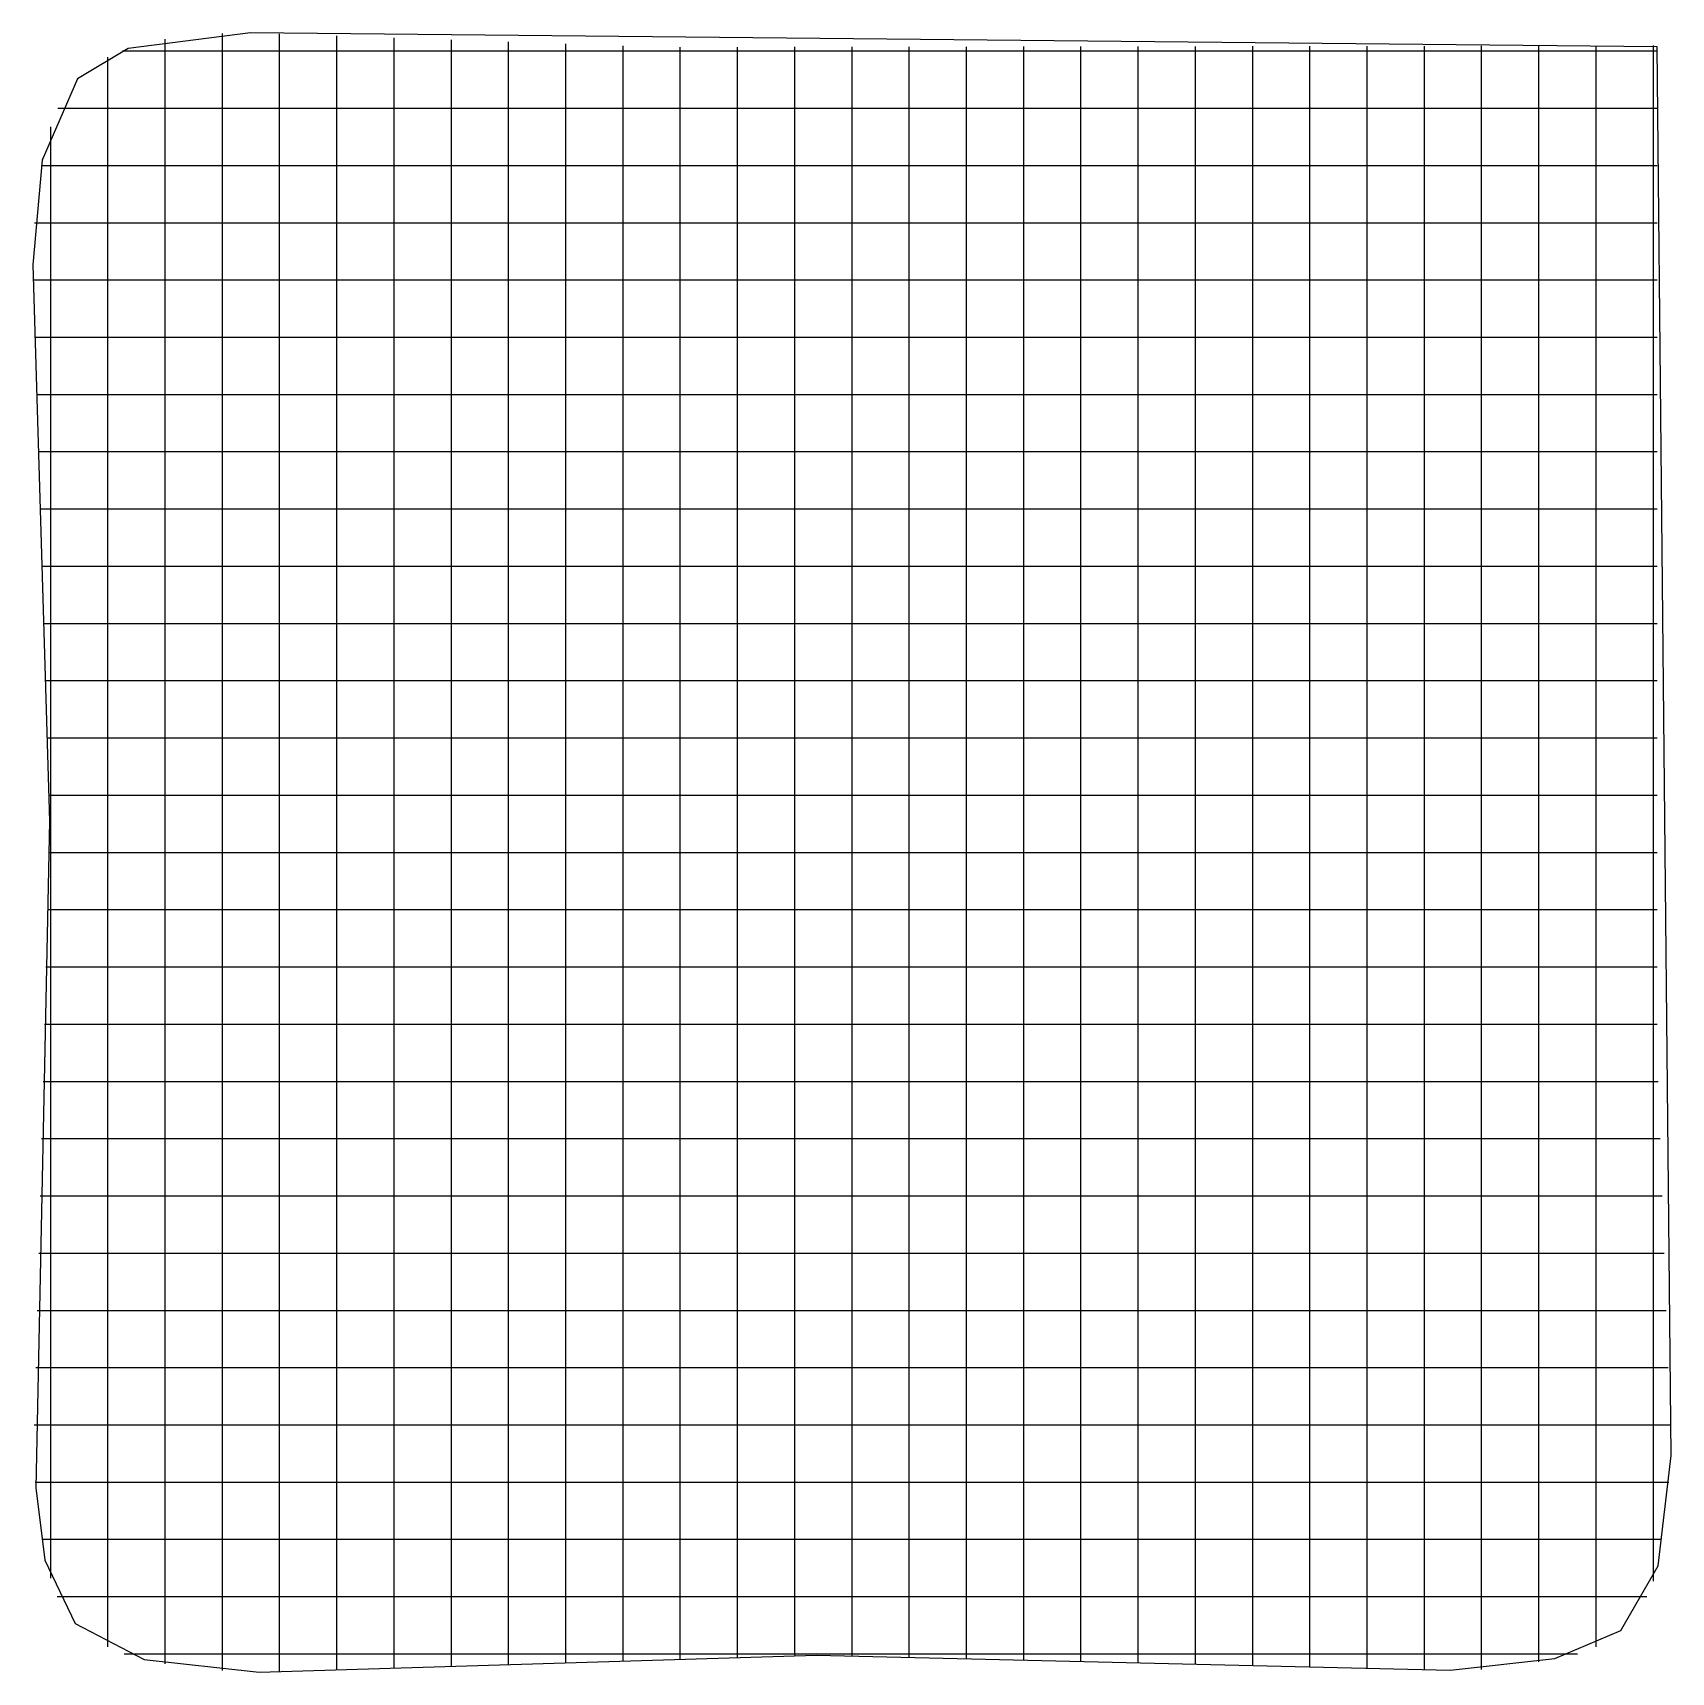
# Model space of a CAD drawing. Header units: metres. Extents: x 0.4 to 14.7, y 0.4 to 14.8.
import ezdxf

# ---------------------------------------------------------------- set-up
doc = ezdxf.new("R2010")
doc.units = ezdxf.units.M

msp = doc.modelspace()

# ---------------------------------------------------------------- linework, layer by layer
for p, q in [((1.593, 14.658), (1.593, 14.695)), ((1.593, 13.525), (1.593, 14.658)), ((2.093, 14.743), (2.093, 14.744)), ((2.093, 14.706), (2.093, 14.743)), ((2.093, 13.48), (2.093, 14.706)), ((2.593, 14.705), (2.593, 14.742)), ((2.593, 13.472), (2.593, 14.705)), ((3.093, 14.687), (3.093, 14.724)), ((3.093, 13.484), (3.093, 14.687)), ((3.593, 14.67), (3.593, 14.707)), ((3.593, 13.496), (3.593, 14.67)), ((4.093, 14.653), (4.093, 14.69)), ((4.093, 13.507), (4.093, 14.653)), ((4.593, 14.635), (4.593, 14.672)), ((4.593, 13.519), (4.593, 14.635)), ((5.093, 14.618), (5.093, 14.655)), ((5.093, 13.531), (5.093, 14.618)), ((5.593, 14.6), (5.593, 14.637)), ((6.093, 14.588), (6.093, 14.625)), ((6.593, 14.589), (6.593, 14.626)), ((7.093, 14.59), (7.093, 14.627)), ((7.593, 14.591), (7.593, 14.628)), ((8.093, 14.591), (8.093, 14.628)), ((8.593, 14.592), (8.593, 14.629)), ((9.093, 14.593), (9.093, 14.63)), ((9.593, 14.593), (9.593, 14.63)), ((10.093, 14.594), (10.093, 14.631)), ((10.593, 14.595), (10.593, 14.632)), ((11.093, 14.596), (11.093, 14.633)), ((11.593, 14.596), (11.593, 14.633)), ((12.093, 14.597), (12.093, 14.634)), ((12.593, 14.598), (12.593, 14.635)), ((13.093, 14.599), (13.093, 14.636)), ((13.593, 14.599), (13.593, 14.636)), ((14.093, 14.6), (14.093, 14.637)), ((14.593, 14.601), (14.593, 14.638)), ((1.093, 14.5), (1.093, 14.537)), ((1.093, 13.638), (1.093, 14.5)), ((1.221, 14.592), (1.258, 14.592)), ((1.221, 14.592), (1.258, 14.592)), ((1.258, 14.592), (1.701, 14.592)), ((1.701, 14.592), (1.964, 14.592)), ((1.964, 14.592), (2.148, 14.592)), ((2.148, 14.592), (3.464, 14.592)), ((3.464, 14.592), (3.501, 14.592)), ((3.501, 14.592), (3.764, 14.592)), ((3.764, 14.592), (3.948, 14.592)), ((3.948, 14.592), (5.264, 14.592)), ((5.264, 14.592), (5.301, 14.592)), ((5.301, 14.592), (5.564, 14.592)), ((5.564, 14.592), (5.668, 14.592)), ((5.593, 13.543), (5.593, 14.6)), ((5.668, 14.592), (5.705, 14.592)), ((5.705, 14.592), (7.021, 14.592)), ((6.093, 13.556), (6.093, 14.588)), ((6.593, 13.569), (6.593, 14.589)), ((7.021, 14.592), (7.205, 14.592)), ((7.093, 13.583), (7.093, 14.59)), ((7.205, 14.592), (7.468, 14.592)), ((7.468, 14.592), (7.505, 14.592)), ((7.505, 14.592), (8.821, 14.592)), ((7.593, 13.58), (7.593, 14.591)), ((8.093, 13.569), (8.093, 14.591)), ((8.593, 13.559), (8.593, 14.592)), ((8.821, 14.592), (9.005, 14.592)), ((9.005, 14.592), (9.268, 14.592)), ((9.093, 13.548), (9.093, 14.593)), ((9.268, 14.592), (9.305, 14.592)), ((9.305, 14.592), (10.621, 14.592)), ((9.593, 13.538), (9.593, 14.593)), ((10.093, 13.527), (10.093, 14.594)), ((10.593, 13.517), (10.593, 14.595)), ((10.621, 14.592), (10.805, 14.592)), ((10.805, 14.592), (11.068, 14.592)), ((11.068, 14.592), (11.105, 14.592)), ((11.093, 13.506), (11.093, 14.596)), ((11.105, 14.592), (12.421, 14.592)), ((11.593, 13.496), (11.593, 14.596)), ((12.093, 13.486), (12.093, 14.597)), ((12.421, 14.592), (12.605, 14.592)), ((12.593, 13.475), (12.593, 14.598)), ((12.605, 14.592), (12.868, 14.592)), ((12.868, 14.592), (12.905, 14.592)), ((12.905, 14.592), (14.221, 14.592)), ((13.093, 13.475), (13.093, 14.599)), ((13.593, 13.535), (13.593, 14.599)), ((14.093, 13.65), (14.093, 14.6)), ((14.221, 14.592), (14.363, 14.592)), ((14.363, 14.592), (14.626, 14.592)), ((14.593, 14.152), (14.593, 14.601)), ((0.654, 14.092), (0.691, 14.092)), ((0.654, 14.092), (0.691, 14.092)), ((0.691, 14.092), (1.631, 14.092)), ((1.631, 14.092), (1.815, 14.092)), ((1.815, 14.092), (2.078, 14.092)), ((2.078, 14.092), (2.115, 14.092)), ((2.115, 14.092), (3.431, 14.092)), ((3.431, 14.092), (3.615, 14.092)), ((3.615, 14.092), (3.878, 14.092)), ((3.878, 14.092), (3.915, 14.092)), ((3.915, 14.092), (5.231, 14.092)), ((5.231, 14.092), (5.415, 14.092)), ((5.415, 14.092), (5.678, 14.092)), ((5.678, 14.092), (5.715, 14.092)), ((5.715, 14.092), (7.031, 14.092)), ((7.031, 14.092), (7.215, 14.092)), ((7.215, 14.092), (7.478, 14.092)), ((7.478, 14.092), (7.515, 14.092)), ((7.515, 14.092), (8.831, 14.092)), ((8.831, 14.092), (9.015, 14.092)), ((9.015, 14.092), (9.278, 14.092)), ((9.278, 14.092), (9.315, 14.092)), ((9.315, 14.092), (10.631, 14.092)), ((10.631, 14.092), (10.815, 14.092)), ((10.815, 14.092), (11.078, 14.092)), ((11.078, 14.092), (11.115, 14.092)), ((11.115, 14.092), (12.431, 14.092)), ((12.431, 14.092), (12.615, 14.092)), ((12.615, 14.092), (12.878, 14.092)), ((12.878, 14.092), (12.915, 14.092)), ((12.915, 14.092), (14.231, 14.092)), ((14.231, 14.092), (14.363, 14.092)), ((14.363, 14.092), (14.626, 14.092)), ((14.593, 13.89), (14.593, 14.152)), ((0.593, 13.863), (0.593, 13.929)), ((14.593, 13.706), (14.593, 13.89)), ((0.593, 13.826), (0.593, 13.863)), ((0.593, 12.51), (0.593, 13.826)), ((1.093, 13.454), (1.093, 13.638)), ((14.093, 13.466), (14.093, 13.65)), ((14.593, 12.389), (14.593, 13.706)), ((0.511, 13.592), (0.548, 13.592)), ((0.511, 13.592), (0.548, 13.592)), ((0.548, 13.592), (1.614, 13.592)), ((1.593, 13.342), (1.593, 13.525)), ((1.614, 13.592), (1.798, 13.592)), ((1.798, 13.592), (2.061, 13.592)), ((2.061, 13.592), (2.098, 13.592)), ((2.093, 13.297), (2.093, 13.48)), ((2.098, 13.592), (3.414, 13.592)), ((2.593, 13.288), (2.593, 13.472)), ((3.093, 13.3), (3.093, 13.484)), ((3.414, 13.592), (3.598, 13.592)), ((3.593, 13.312), (3.593, 13.496)), ((3.598, 13.592), (3.861, 13.592)), ((3.861, 13.592), (3.898, 13.592)), ((3.898, 13.592), (5.214, 13.592)), ((4.093, 13.323), (4.093, 13.507)), ((4.593, 13.335), (4.593, 13.519)), ((5.093, 13.347), (5.093, 13.531)), ((5.214, 13.592), (5.398, 13.592)), ((5.398, 13.592), (5.661, 13.592)), ((5.593, 13.359), (5.593, 13.543)), ((5.661, 13.592), (5.698, 13.592)), ((5.698, 13.592), (7.014, 13.592)), ((6.093, 13.372), (6.093, 13.556)), ((6.593, 13.385), (6.593, 13.569)), ((7.014, 13.592), (7.198, 13.592)), ((7.093, 13.399), (7.093, 13.583)), ((7.198, 13.592), (7.461, 13.592)), ((7.461, 13.592), (7.498, 13.592)), ((7.498, 13.592), (8.814, 13.592)), ((7.593, 13.396), (7.593, 13.58)), ((8.093, 13.385), (8.093, 13.569)), ((8.593, 13.375), (8.593, 13.559)), ((8.814, 13.592), (8.998, 13.592)), ((8.998, 13.592), (9.261, 13.592)), ((9.093, 13.364), (9.093, 13.548)), ((9.261, 13.592), (9.298, 13.592)), ((9.298, 13.592), (10.614, 13.592)), ((9.593, 13.354), (9.593, 13.538)), ((10.093, 13.343), (10.093, 13.527)), ((10.593, 13.333), (10.593, 13.517)), ((10.614, 13.592), (10.798, 13.592)), ((10.798, 13.592), (11.061, 13.592)), ((11.061, 13.592), (11.098, 13.592)), ((11.093, 13.322), (11.093, 13.506)), ((11.098, 13.592), (12.414, 13.592)), ((11.593, 13.312), (11.593, 13.496)), ((12.093, 13.302), (12.093, 13.486)), ((12.414, 13.592), (12.598, 13.592)), ((12.593, 13.291), (12.593, 13.475)), ((12.598, 13.592), (12.861, 13.592)), ((12.861, 13.592), (12.898, 13.592)), ((12.898, 13.592), (14.214, 13.592)), ((13.093, 13.291), (13.093, 13.475)), ((13.593, 13.351), (13.593, 13.535)), ((14.093, 13.203), (14.093, 13.466)), ((14.214, 13.592), (14.363, 13.592)), ((14.363, 13.592), (14.626, 13.592)), ((1.093, 13.191), (1.093, 13.454)), ((1.593, 13.078), (1.593, 13.342)), ((4.093, 13.061), (4.093, 13.323)), ((4.593, 13.072), (4.593, 13.335)), ((5.093, 13.084), (5.093, 13.347)), ((5.593, 13.096), (5.593, 13.359)), ((6.093, 13.108), (6.093, 13.372)), ((6.593, 13.123), (6.593, 13.385)), ((7.093, 13.136), (7.093, 13.399)), ((7.593, 13.132), (7.593, 13.396)), ((8.093, 13.122), (8.093, 13.385)), ((8.593, 13.112), (8.593, 13.375)), ((9.093, 13.101), (9.093, 13.364)), ((9.593, 13.091), (9.593, 13.354)), ((10.093, 13.08), (10.093, 13.343)), ((10.593, 13.07), (10.593, 13.333)), ((11.093, 13.059), (11.093, 13.322)), ((13.593, 13.088), (13.593, 13.351)), ((1.093, 13.154), (1.093, 13.191)), ((2.093, 13.034), (2.093, 13.297)), ((2.593, 13.025), (2.593, 13.288)), ((3.093, 13.037), (3.093, 13.3)), ((3.593, 13.049), (3.593, 13.312)), ((11.593, 13.049), (11.593, 13.312)), ((12.093, 13.038), (12.093, 13.302)), ((12.593, 13.028), (12.593, 13.291)), ((13.093, 13.028), (13.093, 13.291)), ((14.093, 13.166), (14.093, 13.203)), ((0.451, 13.092), (0.488, 13.092)), ((0.451, 13.092), (0.488, 13.092)), ((0.488, 13.092), (1.606, 13.092)), ((1.093, 11.838), (1.093, 13.154)), ((1.593, 13.042), (1.593, 13.078)), ((1.593, 11.725), (1.593, 13.042)), ((1.606, 13.092), (1.79, 13.092)), ((1.79, 13.092), (2.054, 13.092)), ((2.054, 13.092), (2.09, 13.092)), ((2.09, 13.092), (3.406, 13.092)), ((2.093, 12.997), (2.093, 13.034)), ((3.093, 13), (3.093, 13.037)), ((3.406, 13.092), (3.59, 13.092)), ((3.59, 13.092), (3.854, 13.092)), ((3.593, 13.012), (3.593, 13.049)), ((3.854, 13.092), (3.89, 13.092)), ((3.89, 13.092), (5.206, 13.092)), ((4.093, 13.024), (4.093, 13.061)), ((4.593, 13.035), (4.593, 13.072)), ((4.593, 11.719), (4.593, 13.035)), ((5.093, 13.047), (5.093, 13.084)), ((5.093, 11.731), (5.093, 13.047)), ((5.206, 13.092), (5.39, 13.092)), ((5.39, 13.092), (5.654, 13.092)), ((5.593, 13.059), (5.593, 13.096)), ((5.593, 11.743), (5.593, 13.059)), ((5.654, 13.092), (5.69, 13.092)), ((5.69, 13.092), (7.006, 13.092)), ((6.093, 13.072), (6.093, 13.108)), ((6.093, 11.756), (6.093, 13.072)), ((6.593, 13.086), (6.593, 13.123)), ((6.593, 11.769), (6.593, 13.086)), ((7.006, 13.092), (7.19, 13.092)), ((7.093, 13.099), (7.093, 13.136)), ((7.093, 11.783), (7.093, 13.099)), ((7.19, 13.092), (7.454, 13.092)), ((7.454, 13.092), (7.49, 13.092)), ((7.49, 13.092), (8.806, 13.092)), ((7.593, 13.096), (7.593, 13.132)), ((7.593, 11.78), (7.593, 13.096)), ((8.093, 13.085), (8.093, 13.122)), ((8.093, 11.769), (8.093, 13.085)), ((8.593, 13.075), (8.593, 13.112)), ((8.593, 11.759), (8.593, 13.075)), ((8.806, 13.092), (8.99, 13.092)), ((8.99, 13.092), (9.254, 13.092)), ((9.093, 13.064), (9.093, 13.101)), ((9.093, 11.748), (9.093, 13.064)), ((9.254, 13.092), (9.29, 13.092)), ((9.29, 13.092), (10.606, 13.092)), ((9.593, 13.054), (9.593, 13.091)), ((9.593, 11.738), (9.593, 13.054)), ((10.093, 13.043), (10.093, 13.08)), ((10.093, 11.727), (10.093, 13.043)), ((10.593, 13.033), (10.593, 13.07)), ((10.593, 11.717), (10.593, 13.033)), ((10.606, 13.092), (10.79, 13.092)), ((10.79, 13.092), (11.054, 13.092)), ((11.054, 13.092), (11.09, 13.092)), ((11.09, 13.092), (12.406, 13.092)), ((11.093, 13.023), (11.093, 13.059)), ((11.593, 13.012), (11.593, 13.049)), ((12.093, 13.002), (12.093, 13.038)), ((12.406, 13.092), (12.59, 13.092)), ((12.59, 13.092), (12.854, 13.092)), ((12.854, 13.092), (12.89, 13.092)), ((12.89, 13.092), (14.206, 13.092)), ((13.593, 13.051), (13.593, 13.088)), ((13.593, 11.735), (13.593, 13.051)), ((14.093, 11.85), (14.093, 13.166)), ((14.206, 13.092), (14.363, 13.092)), ((14.363, 13.092), (14.626, 13.092)), ((2.093, 11.68), (2.093, 12.997)), ((2.593, 12.989), (2.593, 13.025)), ((2.593, 11.672), (2.593, 12.989)), ((3.093, 11.684), (3.093, 13)), ((3.593, 11.696), (3.593, 13.012)), ((4.093, 11.707), (4.093, 13.024)), ((11.093, 11.706), (11.093, 13.023)), ((11.593, 11.696), (11.593, 13.012)), ((12.093, 11.686), (12.093, 13.002)), ((12.593, 12.991), (12.593, 13.028)), ((12.593, 11.675), (12.593, 12.991)), ((13.093, 12.991), (13.093, 13.028)), ((13.093, 11.675), (13.093, 12.991)), ((0.438, 12.592), (0.475, 12.592)), ((0.438, 12.592), (0.475, 12.592)), ((0.475, 12.592), (1.605, 12.592)), ((0.593, 12.326), (0.593, 12.51)), ((1.605, 12.592), (1.789, 12.592)), ((1.789, 12.592), (2.052, 12.592)), ((2.052, 12.592), (2.089, 12.592)), ((2.089, 12.592), (3.405, 12.592)), ((3.405, 12.592), (3.589, 12.592)), ((3.589, 12.592), (3.852, 12.592)), ((3.852, 12.592), (3.889, 12.592)), ((3.889, 12.592), (5.205, 12.592)), ((5.205, 12.592), (5.389, 12.592)), ((5.389, 12.592), (5.652, 12.592)), ((5.652, 12.592), (5.689, 12.592)), ((5.689, 12.592), (7.005, 12.592)), ((7.005, 12.592), (7.189, 12.592)), ((7.189, 12.592), (7.452, 12.592)), ((7.452, 12.592), (7.489, 12.592)), ((7.489, 12.592), (8.805, 12.592)), ((8.805, 12.592), (8.989, 12.592)), ((8.989, 12.592), (9.252, 12.592)), ((9.252, 12.592), (9.289, 12.592)), ((9.289, 12.592), (10.605, 12.592)), ((10.605, 12.592), (10.789, 12.592)), ((10.789, 12.592), (11.052, 12.592)), ((11.052, 12.592), (11.089, 12.592)), ((11.089, 12.592), (12.405, 12.592)), ((12.405, 12.592), (12.589, 12.592)), ((12.589, 12.592), (12.852, 12.592)), ((12.852, 12.592), (12.889, 12.592)), ((12.889, 12.592), (14.205, 12.592)), ((14.205, 12.592), (14.363, 12.592)), ((14.363, 12.592), (14.626, 12.592)), ((0.593, 12.063), (0.593, 12.326)), ((14.593, 12.352), (14.593, 12.389)), ((14.593, 12.09), (14.593, 12.352)), ((0.453, 12.092), (0.49, 12.092)), ((0.453, 12.092), (0.49, 12.092)), ((0.49, 12.092), (1.607, 12.092)), ((0.593, 12.026), (0.593, 12.063)), ((1.607, 12.092), (1.791, 12.092)), ((1.791, 12.092), (2.054, 12.092)), ((2.054, 12.092), (2.091, 12.092)), ((2.091, 12.092), (3.407, 12.092)), ((3.407, 12.092), (3.591, 12.092)), ((3.591, 12.092), (3.854, 12.092)), ((3.854, 12.092), (3.891, 12.092)), ((3.891, 12.092), (5.207, 12.092)), ((5.207, 12.092), (5.391, 12.092)), ((5.391, 12.092), (5.654, 12.092)), ((5.654, 12.092), (5.691, 12.092)), ((5.691, 12.092), (7.007, 12.092)), ((7.007, 12.092), (7.191, 12.092)), ((7.191, 12.092), (7.454, 12.092)), ((7.454, 12.092), (7.491, 12.092)), ((7.491, 12.092), (8.807, 12.092)), ((8.807, 12.092), (8.991, 12.092)), ((8.991, 12.092), (9.254, 12.092)), ((9.254, 12.092), (9.291, 12.092)), ((9.291, 12.092), (10.607, 12.092)), ((10.607, 12.092), (10.791, 12.092)), ((10.791, 12.092), (11.054, 12.092)), ((11.054, 12.092), (11.091, 12.092)), ((11.091, 12.092), (12.407, 12.092)), ((12.407, 12.092), (12.591, 12.092)), ((12.591, 12.092), (12.854, 12.092)), ((12.854, 12.092), (12.891, 12.092)), ((12.891, 12.092), (14.207, 12.092)), ((14.207, 12.092), (14.363, 12.092)), ((14.363, 12.092), (14.626, 12.092)), ((14.593, 11.906), (14.593, 12.09)), ((0.593, 10.71), (0.593, 12.026)), ((14.593, 10.589), (14.593, 11.906)), ((1.093, 11.654), (1.093, 11.838)), ((5.593, 11.559), (5.593, 11.743)), ((6.093, 11.572), (6.093, 11.756)), ((6.593, 11.585), (6.593, 11.769)), ((7.093, 11.599), (7.093, 11.783)), ((7.593, 11.596), (7.593, 11.78)), ((8.093, 11.585), (8.093, 11.769)), ((8.593, 11.575), (8.593, 11.759)), ((9.093, 11.564), (9.093, 11.748)), ((14.093, 11.666), (14.093, 11.85)), ((1.093, 11.391), (1.093, 11.654)), ((1.593, 11.542), (1.593, 11.725)), ((2.093, 11.497), (2.093, 11.68)), ((2.593, 11.488), (2.593, 11.672)), ((3.093, 11.5), (3.093, 11.684)), ((3.593, 11.512), (3.593, 11.696)), ((4.093, 11.523), (4.093, 11.707)), ((4.593, 11.535), (4.593, 11.719)), ((5.093, 11.547), (5.093, 11.731)), ((7.093, 11.336), (7.093, 11.599)), ((9.593, 11.554), (9.593, 11.738)), ((10.093, 11.543), (10.093, 11.727)), ((10.593, 11.533), (10.593, 11.717)), ((11.093, 11.522), (11.093, 11.706)), ((11.593, 11.512), (11.593, 11.696)), ((12.093, 11.502), (12.093, 11.686)), ((12.593, 11.491), (12.593, 11.675)), ((13.093, 11.491), (13.093, 11.675)), ((13.593, 11.551), (13.593, 11.735)), ((14.093, 11.403), (14.093, 11.666)), ((0.468, 11.592), (0.505, 11.592)), ((0.468, 11.592), (0.505, 11.592)), ((0.505, 11.592), (1.609, 11.592)), ((1.593, 11.278), (1.593, 11.542)), ((1.609, 11.592), (1.792, 11.592)), ((1.792, 11.592), (2.056, 11.592)), ((2.056, 11.592), (2.092, 11.592)), ((2.092, 11.592), (3.409, 11.592)), ((2.093, 11.234), (2.093, 11.497)), ((2.593, 11.225), (2.593, 11.488)), ((3.093, 11.237), (3.093, 11.5)), ((3.409, 11.592), (3.592, 11.592)), ((3.592, 11.592), (3.856, 11.592)), ((3.593, 11.249), (3.593, 11.512)), ((3.856, 11.592), (3.892, 11.592)), ((3.892, 11.592), (5.209, 11.592)), ((4.093, 11.261), (4.093, 11.523)), ((4.593, 11.272), (4.593, 11.535)), ((5.093, 11.284), (5.093, 11.547)), ((5.209, 11.592), (5.392, 11.592)), ((5.392, 11.592), (5.656, 11.592)), ((5.593, 11.296), (5.593, 11.559)), ((5.656, 11.592), (5.692, 11.592)), ((5.692, 11.592), (7.009, 11.592)), ((6.093, 11.308), (6.093, 11.572)), ((6.593, 11.323), (6.593, 11.585)), ((7.009, 11.592), (7.192, 11.592)), ((7.192, 11.592), (7.456, 11.592)), ((7.456, 11.592), (7.492, 11.592)), ((7.492, 11.592), (8.809, 11.592)), ((7.593, 11.332), (7.593, 11.596)), ((8.093, 11.322), (8.093, 11.585)), ((8.593, 11.312), (8.593, 11.575)), ((8.809, 11.592), (8.992, 11.592)), ((8.992, 11.592), (9.256, 11.592)), ((9.093, 11.301), (9.093, 11.564)), ((9.256, 11.592), (9.292, 11.592)), ((9.292, 11.592), (10.609, 11.592)), ((9.593, 11.291), (9.593, 11.554)), ((10.093, 11.28), (10.093, 11.543)), ((10.593, 11.27), (10.593, 11.533)), ((10.609, 11.592), (10.792, 11.592)), ((10.792, 11.592), (11.056, 11.592)), ((11.056, 11.592), (11.092, 11.592)), ((11.092, 11.592), (12.409, 11.592)), ((11.093, 11.259), (11.093, 11.522)), ((11.593, 11.249), (11.593, 11.512)), ((12.093, 11.238), (12.093, 11.502)), ((12.409, 11.592), (12.592, 11.592)), ((12.592, 11.592), (12.856, 11.592)), ((12.593, 11.228), (12.593, 11.491)), ((12.856, 11.592), (12.892, 11.592)), ((12.892, 11.592), (14.209, 11.592)), ((13.093, 11.228), (13.093, 11.491)), ((13.593, 11.288), (13.593, 11.551)), ((14.209, 11.592), (14.363, 11.592)), ((14.363, 11.592), (14.626, 11.592)), ((1.093, 11.354), (1.093, 11.391)), ((1.093, 10.038), (1.093, 11.354)), ((6.593, 11.286), (6.593, 11.323)), ((7.093, 11.299), (7.093, 11.336)), ((7.593, 11.296), (7.593, 11.332)), ((8.093, 11.285), (8.093, 11.322)), ((14.093, 11.366), (14.093, 11.403)), ((14.093, 10.05), (14.093, 11.366)), ((1.593, 11.242), (1.593, 11.278)), ((1.593, 9.925), (1.593, 11.242)), ((2.093, 11.197), (2.093, 11.234)), ((2.093, 9.88), (2.093, 11.197)), ((2.593, 11.189), (2.593, 11.225)), ((2.593, 9.872), (2.593, 11.189)), ((3.093, 11.2), (3.093, 11.237)), ((3.093, 9.884), (3.093, 11.2)), ((3.593, 11.212), (3.593, 11.249)), ((3.593, 9.896), (3.593, 11.212)), ((4.093, 11.224), (4.093, 11.261)), ((4.093, 9.907), (4.093, 11.224)), ((4.593, 11.235), (4.593, 11.272)), ((4.593, 9.919), (4.593, 11.235)), ((5.093, 11.247), (5.093, 11.284)), ((5.093, 9.931), (5.093, 11.247)), ((5.593, 11.259), (5.593, 11.296)), ((5.593, 9.943), (5.593, 11.259)), ((6.093, 11.272), (6.093, 11.308)), ((6.093, 9.956), (6.093, 11.272)), ((6.593, 9.969), (6.593, 11.286)), ((7.093, 9.983), (7.093, 11.299)), ((7.593, 9.98), (7.593, 11.296)), ((8.093, 9.969), (8.093, 11.285)), ((8.593, 11.275), (8.593, 11.312)), ((8.593, 9.959), (8.593, 11.275)), ((9.093, 11.264), (9.093, 11.301)), ((9.093, 9.948), (9.093, 11.264)), ((9.593, 11.254), (9.593, 11.291)), ((9.593, 9.938), (9.593, 11.254)), ((10.093, 11.243), (10.093, 11.28)), ((10.093, 9.927), (10.093, 11.243)), ((10.593, 11.233), (10.593, 11.27)), ((10.593, 9.917), (10.593, 11.233)), ((11.093, 11.223), (11.093, 11.259)), ((11.093, 9.906), (11.093, 11.223)), ((11.593, 11.212), (11.593, 11.249)), ((11.593, 9.896), (11.593, 11.212)), ((12.093, 11.202), (12.093, 11.238)), ((12.093, 9.886), (12.093, 11.202)), ((12.593, 11.191), (12.593, 11.228)), ((12.593, 9.875), (12.593, 11.191)), ((13.093, 11.191), (13.093, 11.228)), ((13.093, 9.875), (13.093, 11.191)), ((13.593, 11.251), (13.593, 11.288)), ((13.593, 9.935), (13.593, 11.251)), ((0.484, 11.092), (0.521, 11.092)), ((0.484, 11.092), (0.521, 11.092)), ((0.521, 11.092), (1.611, 11.092)), ((1.611, 11.092), (1.794, 11.092)), ((1.794, 11.092), (2.058, 11.092)), ((2.058, 11.092), (2.094, 11.092)), ((2.094, 11.092), (3.411, 11.092)), ((3.411, 11.092), (3.594, 11.092)), ((3.594, 11.092), (3.858, 11.092)), ((3.858, 11.092), (3.894, 11.092)), ((3.894, 11.092), (5.211, 11.092)), ((5.211, 11.092), (5.394, 11.092)), ((5.394, 11.092), (5.658, 11.092)), ((5.658, 11.092), (5.694, 11.092)), ((5.694, 11.092), (7.011, 11.092)), ((7.011, 11.092), (7.194, 11.092)), ((7.194, 11.092), (7.458, 11.092)), ((7.458, 11.092), (7.494, 11.092)), ((7.494, 11.092), (8.811, 11.092)), ((8.811, 11.092), (8.994, 11.092)), ((8.994, 11.092), (9.258, 11.092)), ((9.258, 11.092), (9.294, 11.092)), ((9.294, 11.092), (10.611, 11.092)), ((10.611, 11.092), (10.794, 11.092)), ((10.794, 11.092), (11.058, 11.092)), ((11.058, 11.092), (11.094, 11.092)), ((11.094, 11.092), (12.411, 11.092)), ((12.411, 11.092), (12.594, 11.092)), ((12.594, 11.092), (12.858, 11.092)), ((12.858, 11.092), (12.894, 11.092)), ((12.894, 11.092), (14.211, 11.092)), ((14.211, 11.092), (14.363, 11.092)), ((14.363, 11.092), (14.626, 11.092)), ((0.593, 10.526), (0.593, 10.71)), ((0.499, 10.592), (0.536, 10.592)), ((0.499, 10.592), (0.536, 10.592)), ((0.536, 10.592), (1.612, 10.592)), ((0.593, 10.263), (0.593, 10.526)), ((1.612, 10.592), (1.796, 10.592)), ((1.796, 10.592), (2.059, 10.592)), ((2.059, 10.592), (2.096, 10.592)), ((2.096, 10.592), (3.412, 10.592)), ((3.412, 10.592), (3.596, 10.592)), ((3.596, 10.592), (3.859, 10.592)), ((3.859, 10.592), (3.896, 10.592)), ((3.896, 10.592), (5.212, 10.592)), ((5.212, 10.592), (5.396, 10.592)), ((5.396, 10.592), (5.659, 10.592)), ((5.659, 10.592), (5.696, 10.592)), ((5.696, 10.592), (7.012, 10.592)), ((7.012, 10.592), (7.196, 10.592)), ((7.196, 10.592), (7.459, 10.592)), ((7.459, 10.592), (7.496, 10.592)), ((7.496, 10.592), (8.812, 10.592)), ((8.812, 10.592), (8.996, 10.592)), ((8.996, 10.592), (9.259, 10.592)), ((9.259, 10.592), (9.296, 10.592)), ((9.296, 10.592), (10.612, 10.592)), ((10.612, 10.592), (10.796, 10.592)), ((10.796, 10.592), (11.059, 10.592)), ((11.059, 10.592), (11.096, 10.592)), ((11.096, 10.592), (12.412, 10.592)), ((12.412, 10.592), (12.596, 10.592)), ((12.596, 10.592), (12.859, 10.592)), ((12.859, 10.592), (12.896, 10.592)), ((12.896, 10.592), (14.212, 10.592)), ((14.212, 10.592), (14.363, 10.592)), ((14.363, 10.592), (14.626, 10.592)), ((14.593, 10.552), (14.593, 10.589)), ((14.593, 10.29), (14.593, 10.552)), ((0.593, 10.226), (0.593, 10.263)), ((0.593, 8.91), (0.593, 10.226)), ((14.593, 10.106), (14.593, 10.29)), ((0.514, 10.092), (0.551, 10.092)), ((0.514, 10.092), (0.551, 10.092)), ((0.551, 10.092), (1.614, 10.092)), ((1.093, 9.854), (1.093, 10.038)), ((1.614, 10.092), (1.798, 10.092)), ((1.798, 10.092), (2.061, 10.092)), ((2.061, 10.092), (2.098, 10.092)), ((2.098, 10.092), (3.414, 10.092)), ((3.414, 10.092), (3.598, 10.092)), ((3.598, 10.092), (3.861, 10.092)), ((3.861, 10.092), (3.898, 10.092)), ((3.898, 10.092), (5.214, 10.092)), ((5.214, 10.092), (5.398, 10.092)), ((5.398, 10.092), (5.661, 10.092)), ((5.661, 10.092), (5.698, 10.092)), ((5.698, 10.092), (7.014, 10.092)), ((7.014, 10.092), (7.198, 10.092)), ((7.198, 10.092), (7.461, 10.092)), ((7.461, 10.092), (7.498, 10.092)), ((7.498, 10.092), (8.814, 10.092)), ((8.814, 10.092), (8.998, 10.092)), ((8.998, 10.092), (9.261, 10.092)), ((9.261, 10.092), (9.298, 10.092)), ((9.298, 10.092), (10.614, 10.092)), ((10.614, 10.092), (10.798, 10.092)), ((10.798, 10.092), (11.061, 10.092)), ((11.061, 10.092), (11.098, 10.092)), ((11.098, 10.092), (12.414, 10.092)), ((12.414, 10.092), (12.598, 10.092)), ((12.598, 10.092), (12.861, 10.092)), ((12.861, 10.092), (12.898, 10.092)), ((12.898, 10.092), (14.214, 10.092)), ((14.093, 9.866), (14.093, 10.05)), ((14.214, 10.092), (14.363, 10.092)), ((14.363, 10.092), (14.626, 10.092)), ((14.593, 8.789), (14.593, 10.106)), ((1.593, 9.742), (1.593, 9.925)), ((2.093, 9.697), (2.093, 9.88)), ((3.093, 9.7), (3.093, 9.884)), ((3.593, 9.712), (3.593, 9.896)), ((4.093, 9.723), (4.093, 9.907)), ((4.593, 9.735), (4.593, 9.919)), ((5.093, 9.747), (5.093, 9.931)), ((5.593, 9.759), (5.593, 9.943)), ((6.093, 9.772), (6.093, 9.956)), ((6.593, 9.785), (6.593, 9.969)), ((7.093, 9.799), (7.093, 9.983)), ((7.593, 9.796), (7.593, 9.98)), ((8.093, 9.785), (8.093, 9.969)), ((8.593, 9.775), (8.593, 9.959)), ((9.093, 9.764), (9.093, 9.948)), ((9.593, 9.754), (9.593, 9.938)), ((10.093, 9.743), (10.093, 9.927)), ((10.593, 9.733), (10.593, 9.917)), ((11.093, 9.722), (11.093, 9.906)), ((11.593, 9.712), (11.593, 9.896)), ((12.093, 9.702), (12.093, 9.886)), ((13.593, 9.751), (13.593, 9.935)), ((1.093, 9.591), (1.093, 9.854)), ((1.593, 9.478), (1.593, 9.742)), ((2.593, 9.688), (2.593, 9.872)), ((5.093, 9.484), (5.093, 9.747)), ((5.593, 9.496), (5.593, 9.759)), ((6.093, 9.508), (6.093, 9.772)), ((6.593, 9.523), (6.593, 9.785)), ((7.093, 9.536), (7.093, 9.799)), ((7.593, 9.532), (7.593, 9.796)), ((8.093, 9.522), (8.093, 9.785)), ((8.593, 9.512), (8.593, 9.775)), ((9.093, 9.501), (9.093, 9.764)), ((9.593, 9.491), (9.593, 9.754)), ((10.093, 9.48), (10.093, 9.743)), ((12.593, 9.691), (12.593, 9.875)), ((13.093, 9.691), (13.093, 9.875)), ((13.593, 9.488), (13.593, 9.751)), ((14.093, 9.603), (14.093, 9.866)), ((2.093, 9.434), (2.093, 9.697)), ((2.593, 9.425), (2.593, 9.688)), ((3.093, 9.437), (3.093, 9.7)), ((3.593, 9.449), (3.593, 9.712)), ((4.093, 9.461), (4.093, 9.723)), ((4.593, 9.472), (4.593, 9.735)), ((10.593, 9.47), (10.593, 9.733)), ((11.093, 9.459), (11.093, 9.722)), ((11.593, 9.449), (11.593, 9.712)), ((12.093, 9.438), (12.093, 9.702)), ((12.593, 9.428), (12.593, 9.691)), ((13.093, 9.428), (13.093, 9.691)), ((14.093, 9.566), (14.093, 9.603)), ((0.529, 9.592), (0.566, 9.592)), ((0.529, 9.592), (0.566, 9.592)), ((0.566, 9.592), (1.616, 9.592)), ((1.093, 9.554), (1.093, 9.591)), ((1.093, 8.238), (1.093, 9.554)), ((1.593, 9.442), (1.593, 9.478)), ((1.616, 9.592), (1.8, 9.592)), ((1.8, 9.592), (2.063, 9.592)), ((2.063, 9.592), (2.1, 9.592)), ((2.1, 9.592), (3.416, 9.592)), ((3.416, 9.592), (3.6, 9.592)), ((3.6, 9.592), (3.863, 9.592)), ((3.863, 9.592), (3.9, 9.592)), ((3.9, 9.592), (5.216, 9.592)), ((4.093, 9.424), (4.093, 9.461)), ((4.593, 9.435), (4.593, 9.472)), ((5.093, 9.447), (5.093, 9.484)), ((5.216, 9.592), (5.4, 9.592)), ((5.4, 9.592), (5.663, 9.592)), ((5.593, 9.459), (5.593, 9.496)), ((5.593, 8.143), (5.593, 9.459)), ((5.663, 9.592), (5.7, 9.592)), ((5.7, 9.592), (7.016, 9.592)), ((6.093, 9.472), (6.093, 9.508)), ((6.093, 8.156), (6.093, 9.472)), ((6.593, 9.486), (6.593, 9.523)), ((6.593, 8.169), (6.593, 9.486)), ((7.016, 9.592), (7.2, 9.592)), ((7.093, 9.499), (7.093, 9.536)), ((7.093, 8.183), (7.093, 9.499)), ((7.2, 9.592), (7.463, 9.592)), ((7.463, 9.592), (7.5, 9.592)), ((7.5, 9.592), (8.816, 9.592)), ((7.593, 9.496), (7.593, 9.532)), ((7.593, 8.18), (7.593, 9.496)), ((8.093, 9.485), (8.093, 9.522)), ((8.093, 8.169), (8.093, 9.485)), ((8.593, 9.475), (8.593, 9.512)), ((8.593, 8.159), (8.593, 9.475)), ((8.816, 9.592), (9, 9.592)), ((9, 9.592), (9.263, 9.592)), ((9.093, 9.464), (9.093, 9.501)), ((9.093, 8.148), (9.093, 9.464)), ((9.263, 9.592), (9.3, 9.592)), ((9.3, 9.592), (10.616, 9.592)), ((9.593, 9.454), (9.593, 9.491)), ((9.593, 8.138), (9.593, 9.454)), ((10.093, 9.443), (10.093, 9.48)), ((10.593, 9.433), (10.593, 9.47)), ((10.616, 9.592), (10.8, 9.592)), ((10.8, 9.592), (11.063, 9.592)), ((11.063, 9.592), (11.1, 9.592)), ((11.093, 9.423), (11.093, 9.459)), ((11.1, 9.592), (12.416, 9.592)), ((12.416, 9.592), (12.6, 9.592)), ((12.6, 9.592), (12.863, 9.592)), ((12.863, 9.592), (12.9, 9.592)), ((12.9, 9.592), (14.216, 9.592)), ((13.593, 9.451), (13.593, 9.488)), ((13.593, 8.135), (13.593, 9.451)), ((14.093, 8.25), (14.093, 9.566)), ((14.216, 9.592), (14.363, 9.592)), ((14.363, 9.592), (14.626, 9.592)), ((1.593, 8.125), (1.593, 9.442)), ((2.093, 9.397), (2.093, 9.434)), ((2.093, 8.08), (2.093, 9.397)), ((2.593, 9.389), (2.593, 9.425)), ((2.593, 8.072), (2.593, 9.389)), ((3.093, 9.4), (3.093, 9.437)), ((3.093, 8.084), (3.093, 9.4)), ((3.593, 9.412), (3.593, 9.449)), ((3.593, 8.096), (3.593, 9.412)), ((4.093, 8.107), (4.093, 9.424)), ((4.593, 8.119), (4.593, 9.435)), ((5.093, 8.131), (5.093, 9.447)), ((10.093, 8.127), (10.093, 9.443)), ((10.593, 8.117), (10.593, 9.433)), ((11.093, 8.106), (11.093, 9.423)), ((11.593, 9.412), (11.593, 9.449)), ((11.593, 8.096), (11.593, 9.412)), ((12.093, 9.402), (12.093, 9.438)), ((12.093, 8.086), (12.093, 9.402)), ((12.593, 9.391), (12.593, 9.428)), ((12.593, 8.075), (12.593, 9.391)), ((13.093, 9.391), (13.093, 9.428)), ((13.093, 8.075), (13.093, 9.391)), ((0.545, 9.092), (0.582, 9.092)), ((0.545, 9.092), (0.582, 9.092)), ((0.582, 9.092), (1.618, 9.092)), ((1.618, 9.092), (1.802, 9.092)), ((1.802, 9.092), (2.065, 9.092)), ((2.065, 9.092), (2.102, 9.092)), ((2.102, 9.092), (3.418, 9.092)), ((3.418, 9.092), (3.602, 9.092)), ((3.602, 9.092), (3.865, 9.092)), ((3.865, 9.092), (3.902, 9.092)), ((3.902, 9.092), (5.218, 9.092)), ((5.218, 9.092), (5.402, 9.092)), ((5.402, 9.092), (5.665, 9.092)), ((5.665, 9.092), (5.702, 9.092)), ((5.702, 9.092), (7.018, 9.092)), ((7.018, 9.092), (7.202, 9.092)), ((7.202, 9.092), (7.465, 9.092)), ((7.465, 9.092), (7.502, 9.092)), ((7.502, 9.092), (8.818, 9.092)), ((8.818, 9.092), (9.002, 9.092)), ((9.002, 9.092), (9.265, 9.092)), ((9.265, 9.092), (9.302, 9.092)), ((9.302, 9.092), (10.618, 9.092)), ((10.618, 9.092), (10.802, 9.092)), ((10.802, 9.092), (11.065, 9.092)), ((11.065, 9.092), (11.102, 9.092)), ((11.102, 9.092), (12.418, 9.092)), ((12.418, 9.092), (12.602, 9.092)), ((12.602, 9.092), (12.865, 9.092)), ((12.865, 9.092), (12.902, 9.092)), ((12.902, 9.092), (14.218, 9.092)), ((14.218, 9.092), (14.363, 9.092)), ((14.363, 9.092), (14.626, 9.092)), ((0.593, 8.726), (0.593, 8.91)), ((14.593, 8.752), (14.593, 8.789)), ((14.593, 8.49), (14.593, 8.752)), ((0.56, 8.592), (0.597, 8.592)), ((0.56, 8.592), (0.597, 8.592)), ((0.593, 8.463), (0.593, 8.726)), ((0.597, 8.592), (1.62, 8.592)), ((1.62, 8.592), (1.804, 8.592)), ((1.804, 8.592), (2.067, 8.592)), ((2.067, 8.592), (2.104, 8.592)), ((2.104, 8.592), (3.42, 8.592)), ((3.42, 8.592), (3.604, 8.592)), ((3.604, 8.592), (3.867, 8.592)), ((3.867, 8.592), (3.904, 8.592)), ((3.904, 8.592), (5.22, 8.592)), ((5.22, 8.592), (5.404, 8.592)), ((5.404, 8.592), (5.667, 8.592)), ((5.667, 8.592), (5.704, 8.592)), ((5.704, 8.592), (7.02, 8.592)), ((7.02, 8.592), (7.204, 8.592)), ((7.204, 8.592), (7.467, 8.592)), ((7.467, 8.592), (7.504, 8.592)), ((7.504, 8.592), (8.82, 8.592)), ((8.82, 8.592), (9.004, 8.592)), ((9.004, 8.592), (9.267, 8.592)), ((9.267, 8.592), (9.304, 8.592)), ((9.304, 8.592), (10.62, 8.592)), ((10.62, 8.592), (10.804, 8.592)), ((10.804, 8.592), (11.067, 8.592)), ((11.067, 8.592), (11.104, 8.592)), ((11.104, 8.592), (12.42, 8.592)), ((12.42, 8.592), (12.604, 8.592)), ((12.604, 8.592), (12.867, 8.592)), ((12.867, 8.592), (12.904, 8.592)), ((12.904, 8.592), (14.22, 8.592)), ((14.22, 8.592), (14.363, 8.592)), ((14.363, 8.592), (14.626, 8.592)), ((0.593, 8.426), (0.593, 8.463)), ((14.593, 8.306), (14.593, 8.49)), ((0.593, 7.11), (0.593, 8.426)), ((14.593, 6.989), (14.593, 8.306)), ((1.093, 8.054), (1.093, 8.238)), ((6.593, 7.985), (6.593, 8.169)), ((7.093, 7.999), (7.093, 8.183)), ((7.593, 7.996), (7.593, 8.18)), ((8.093, 7.985), (8.093, 8.169)), ((14.093, 8.066), (14.093, 8.25)), ((0.575, 8.092), (0.612, 8.092)), ((0.575, 8.092), (0.612, 8.092)), ((0.612, 8.092), (1.622, 8.092)), ((1.093, 7.791), (1.093, 8.054)), ((1.593, 7.942), (1.593, 8.125)), ((1.622, 8.092), (1.806, 8.092)), ((1.806, 8.092), (2.069, 8.092)), ((2.069, 8.092), (2.106, 8.092)), ((2.093, 7.897), (2.093, 8.08)), ((2.106, 8.092), (3.422, 8.092)), ((2.593, 7.888), (2.593, 8.072)), ((3.093, 7.9), (3.093, 8.084)), ((3.422, 8.092), (3.606, 8.092)), ((3.593, 7.912), (3.593, 8.096)), ((3.606, 8.092), (3.869, 8.092)), ((3.869, 8.092), (3.906, 8.092)), ((3.906, 8.092), (5.222, 8.092)), ((4.093, 7.923), (4.093, 8.107)), ((4.593, 7.935), (4.593, 8.119)), ((5.093, 7.947), (5.093, 8.131)), ((5.222, 8.092), (5.406, 8.092)), ((5.406, 8.092), (5.669, 8.092)), ((5.593, 7.959), (5.593, 8.143)), ((5.669, 8.092), (5.706, 8.092)), ((5.706, 8.092), (7.022, 8.092)), ((6.093, 7.972), (6.093, 8.156)), ((7.022, 8.092), (7.206, 8.092)), ((7.206, 8.092), (7.469, 8.092)), ((7.469, 8.092), (7.506, 8.092)), ((7.506, 8.092), (8.822, 8.092)), ((8.593, 7.975), (8.593, 8.159)), ((8.822, 8.092), (9.006, 8.092)), ((9.006, 8.092), (9.269, 8.092)), ((9.093, 7.964), (9.093, 8.148)), ((9.269, 8.092), (9.306, 8.092)), ((9.306, 8.092), (10.622, 8.092)), ((9.593, 7.954), (9.593, 8.138)), ((10.093, 7.943), (10.093, 8.127)), ((10.593, 7.933), (10.593, 8.117)), ((10.622, 8.092), (10.806, 8.092)), ((10.806, 8.092), (11.069, 8.092)), ((11.069, 8.092), (11.106, 8.092)), ((11.093, 7.922), (11.093, 8.106)), ((11.106, 8.092), (12.422, 8.092)), ((11.593, 7.912), (11.593, 8.096)), ((12.093, 7.902), (12.093, 8.086)), ((12.422, 8.092), (12.606, 8.092)), ((12.593, 7.891), (12.593, 8.075)), ((12.606, 8.092), (12.869, 8.092)), ((12.869, 8.092), (12.906, 8.092)), ((12.906, 8.092), (14.222, 8.092)), ((13.093, 7.891), (13.093, 8.075)), ((13.593, 7.951), (13.593, 8.135)), ((14.093, 7.803), (14.093, 8.066)), ((14.222, 8.092), (14.363, 8.092)), ((14.363, 8.092), (14.626, 8.092)), ((1.593, 7.678), (1.593, 7.942)), ((2.093, 7.634), (2.093, 7.897)), ((2.593, 7.625), (2.593, 7.888)), ((3.093, 7.637), (3.093, 7.9)), ((3.593, 7.649), (3.593, 7.912)), ((4.093, 7.661), (4.093, 7.923)), ((4.593, 7.672), (4.593, 7.935)), ((5.093, 7.684), (5.093, 7.947)), ((5.593, 7.696), (5.593, 7.959)), ((6.093, 7.708), (6.093, 7.972)), ((6.593, 7.723), (6.593, 7.985)), ((7.093, 7.736), (7.093, 7.999)), ((7.593, 7.732), (7.593, 7.996)), ((8.093, 7.722), (8.093, 7.985)), ((8.593, 7.712), (8.593, 7.975)), ((9.093, 7.701), (9.093, 7.964)), ((9.593, 7.691), (9.593, 7.954)), ((10.093, 7.68), (10.093, 7.943)), ((10.593, 7.67), (10.593, 7.933)), ((11.093, 7.659), (11.093, 7.922)), ((11.593, 7.649), (11.593, 7.912)), ((12.093, 7.638), (12.093, 7.902)), ((12.593, 7.628), (12.593, 7.891)), ((13.093, 7.628), (13.093, 7.891)), ((13.593, 7.688), (13.593, 7.951)), ((1.093, 7.754), (1.093, 7.791)), ((1.093, 6.438), (1.093, 7.754)), ((7.093, 7.699), (7.093, 7.736)), ((14.093, 7.766), (14.093, 7.803)), ((14.093, 6.45), (14.093, 7.766)), ((0.576, 7.592), (0.613, 7.592)), ((0.576, 7.592), (0.613, 7.592)), ((0.613, 7.592), (1.622, 7.592)), ((1.593, 7.642), (1.593, 7.678)), ((1.593, 6.325), (1.593, 7.642)), ((1.622, 7.592), (1.806, 7.592)), ((1.806, 7.592), (2.069, 7.592)), ((2.069, 7.592), (2.106, 7.592)), ((2.093, 7.597), (2.093, 7.634)), ((2.093, 6.28), (2.093, 7.597)), ((2.106, 7.592), (3.422, 7.592)), ((2.593, 7.589), (2.593, 7.625)), ((3.093, 7.6), (3.093, 7.637)), ((3.093, 6.284), (3.093, 7.6)), ((3.422, 7.592), (3.606, 7.592)), ((3.593, 7.612), (3.593, 7.649)), ((3.593, 6.296), (3.593, 7.612)), ((3.606, 7.592), (3.869, 7.592)), ((3.869, 7.592), (3.906, 7.592)), ((3.906, 7.592), (5.222, 7.592)), ((4.093, 7.624), (4.093, 7.661)), ((4.093, 6.307), (4.093, 7.624)), ((4.593, 7.635), (4.593, 7.672)), ((4.593, 6.319), (4.593, 7.635)), ((5.093, 7.647), (5.093, 7.684)), ((5.093, 6.331), (5.093, 7.647)), ((5.222, 7.592), (5.406, 7.592)), ((5.406, 7.592), (5.669, 7.592)), ((5.593, 7.659), (5.593, 7.696)), ((5.593, 6.343), (5.593, 7.659)), ((5.669, 7.592), (5.706, 7.592)), ((5.706, 7.592), (7.022, 7.592)), ((6.093, 7.672), (6.093, 7.708)), ((6.093, 6.356), (6.093, 7.672)), ((6.593, 7.686), (6.593, 7.723)), ((6.593, 6.369), (6.593, 7.686)), ((7.022, 7.592), (7.206, 7.592)), ((7.093, 6.383), (7.093, 7.699)), ((7.206, 7.592), (7.469, 7.592)), ((7.469, 7.592), (7.506, 7.592)), ((7.506, 7.592), (8.822, 7.592)), ((7.593, 7.696), (7.593, 7.732)), ((7.593, 6.38), (7.593, 7.696)), ((8.093, 7.685), (8.093, 7.722)), ((8.093, 6.369), (8.093, 7.685)), ((8.593, 7.675), (8.593, 7.712)), ((8.593, 6.359), (8.593, 7.675)), ((8.822, 7.592), (9.006, 7.592)), ((9.006, 7.592), (9.269, 7.592)), ((9.093, 7.664), (9.093, 7.701)), ((9.093, 6.348), (9.093, 7.664)), ((9.269, 7.592), (9.306, 7.592)), ((9.306, 7.592), (10.622, 7.592)), ((9.593, 7.654), (9.593, 7.691)), ((9.593, 6.338), (9.593, 7.654)), ((10.093, 7.643), (10.093, 7.68)), ((10.093, 6.327), (10.093, 7.643)), ((10.593, 7.633), (10.593, 7.67)), ((10.593, 6.317), (10.593, 7.633)), ((10.622, 7.592), (10.806, 7.592)), ((10.806, 7.592), (11.069, 7.592)), ((11.069, 7.592), (11.106, 7.592)), ((11.093, 7.623), (11.093, 7.659)), ((11.093, 6.306), (11.093, 7.623)), ((11.106, 7.592), (12.422, 7.592)), ((11.593, 7.612), (11.593, 7.649)), ((11.593, 6.296), (11.593, 7.612)), ((12.093, 7.602), (12.093, 7.638)), ((12.093, 6.286), (12.093, 7.602)), ((12.422, 7.592), (12.606, 7.592)), ((12.593, 7.591), (12.593, 7.628)), ((12.593, 6.275), (12.593, 7.591)), ((12.606, 7.592), (12.869, 7.592)), ((12.869, 7.592), (12.906, 7.592)), ((12.906, 7.592), (14.222, 7.592)), ((13.093, 7.591), (13.093, 7.628)), ((13.093, 6.275), (13.093, 7.591)), ((13.593, 7.651), (13.593, 7.688)), ((13.593, 6.335), (13.593, 7.651)), ((14.222, 7.592), (14.363, 7.592)), ((14.363, 7.592), (14.626, 7.592)), ((2.593, 6.272), (2.593, 7.589)), ((0.564, 7.092), (0.601, 7.092)), ((0.564, 7.092), (0.601, 7.092)), ((0.593, 6.926), (0.593, 7.11)), ((0.601, 7.092), (1.62, 7.092)), ((1.62, 7.092), (1.804, 7.092)), ((1.804, 7.092), (2.067, 7.092)), ((2.067, 7.092), (2.104, 7.092)), ((2.104, 7.092), (3.42, 7.092)), ((3.42, 7.092), (3.604, 7.092)), ((3.604, 7.092), (3.867, 7.092)), ((3.867, 7.092), (3.904, 7.092)), ((3.904, 7.092), (5.22, 7.092)), ((5.22, 7.092), (5.404, 7.092)), ((5.404, 7.092), (5.667, 7.092)), ((5.667, 7.092), (5.704, 7.092)), ((5.704, 7.092), (7.02, 7.092)), ((7.02, 7.092), (7.204, 7.092)), ((7.204, 7.092), (7.467, 7.092)), ((7.467, 7.092), (7.504, 7.092)), ((7.504, 7.092), (8.82, 7.092)), ((8.82, 7.092), (9.004, 7.092)), ((9.004, 7.092), (9.267, 7.092)), ((9.267, 7.092), (9.304, 7.092)), ((9.304, 7.092), (10.62, 7.092)), ((10.62, 7.092), (10.804, 7.092)), ((10.804, 7.092), (11.067, 7.092)), ((11.067, 7.092), (11.104, 7.092)), ((11.104, 7.092), (12.42, 7.092)), ((12.42, 7.092), (12.604, 7.092)), ((12.604, 7.092), (12.867, 7.092)), ((12.867, 7.092), (12.904, 7.092)), ((12.904, 7.092), (14.22, 7.092)), ((14.22, 7.092), (14.363, 7.092)), ((14.363, 7.092), (14.626, 7.092)), ((0.593, 6.663), (0.593, 6.926)), ((14.593, 6.952), (14.593, 6.989)), ((14.593, 6.69), (14.593, 6.952)), ((0.551, 6.592), (0.588, 6.592)), ((0.551, 6.592), (0.588, 6.592)), ((0.588, 6.592), (1.619, 6.592)), ((0.593, 6.626), (0.593, 6.663)), ((0.593, 5.31), (0.593, 6.626)), ((1.619, 6.592), (1.803, 6.592)), ((1.803, 6.592), (2.066, 6.592)), ((2.066, 6.592), (2.103, 6.592)), ((2.103, 6.592), (3.419, 6.592)), ((3.419, 6.592), (3.603, 6.592)), ((3.603, 6.592), (3.866, 6.592)), ((3.866, 6.592), (3.903, 6.592)), ((3.903, 6.592), (5.219, 6.592)), ((5.219, 6.592), (5.403, 6.592)), ((5.403, 6.592), (5.666, 6.592)), ((5.666, 6.592), (5.703, 6.592)), ((5.703, 6.592), (7.019, 6.592)), ((7.019, 6.592), (7.203, 6.592)), ((7.203, 6.592), (7.466, 6.592)), ((7.466, 6.592), (7.503, 6.592)), ((7.503, 6.592), (8.819, 6.592)), ((8.819, 6.592), (9.003, 6.592)), ((9.003, 6.592), (9.266, 6.592)), ((9.266, 6.592), (9.303, 6.592)), ((9.303, 6.592), (10.619, 6.592)), ((10.619, 6.592), (10.803, 6.592)), ((10.803, 6.592), (11.066, 6.592)), ((11.066, 6.592), (11.103, 6.592)), ((11.103, 6.592), (12.419, 6.592)), ((12.419, 6.592), (12.603, 6.592)), ((12.603, 6.592), (12.866, 6.592)), ((12.866, 6.592), (12.903, 6.592)), ((12.903, 6.592), (14.219, 6.592)), ((14.219, 6.592), (14.363, 6.592)), ((14.363, 6.592), (14.626, 6.592)), ((14.593, 6.506), (14.593, 6.69)), ((14.093, 6.266), (14.093, 6.45)), ((14.593, 5.189), (14.593, 6.506)), ((1.093, 6.254), (1.093, 6.438)), ((1.593, 6.142), (1.593, 6.325)), ((4.093, 6.123), (4.093, 6.307)), ((4.593, 6.135), (4.593, 6.319)), ((5.093, 6.147), (5.093, 6.331)), ((5.593, 6.159), (5.593, 6.343)), ((6.093, 6.172), (6.093, 6.356)), ((6.593, 6.185), (6.593, 6.369)), ((7.093, 6.199), (7.093, 6.383)), ((7.593, 6.196), (7.593, 6.38)), ((8.093, 6.185), (8.093, 6.369)), ((8.593, 6.175), (8.593, 6.359)), ((9.093, 6.164), (9.093, 6.348)), ((9.593, 6.154), (9.593, 6.338)), ((10.093, 6.143), (10.093, 6.327)), ((10.593, 6.133), (10.593, 6.317)), ((11.093, 6.122), (11.093, 6.306)), ((13.593, 6.151), (13.593, 6.335)), ((1.093, 5.991), (1.093, 6.254)), ((2.093, 6.097), (2.093, 6.28)), ((2.593, 6.088), (2.593, 6.272)), ((3.093, 6.1), (3.093, 6.284)), ((3.593, 6.112), (3.593, 6.296)), ((5.593, 5.896), (5.593, 6.159)), ((6.093, 5.908), (6.093, 6.172)), ((6.593, 5.923), (6.593, 6.185)), ((7.093, 5.936), (7.093, 6.199)), ((7.593, 5.932), (7.593, 6.196)), ((8.093, 5.922), (8.093, 6.185)), ((8.593, 5.912), (8.593, 6.175)), ((9.093, 5.901), (9.093, 6.164)), ((11.593, 6.112), (11.593, 6.296)), ((12.093, 6.102), (12.093, 6.286)), ((12.593, 6.091), (12.593, 6.275)), ((13.093, 6.091), (13.093, 6.275)), ((14.093, 6.003), (14.093, 6.266)), ((0.539, 6.092), (0.576, 6.092)), ((0.539, 6.092), (0.576, 6.092)), ((0.576, 6.092), (1.617, 6.092)), ((1.593, 5.878), (1.593, 6.142)), ((1.617, 6.092), (1.801, 6.092)), ((1.801, 6.092), (2.064, 6.092)), ((2.064, 6.092), (2.101, 6.092)), ((2.093, 5.834), (2.093, 6.097)), ((2.101, 6.092), (3.417, 6.092)), ((2.593, 5.825), (2.593, 6.088)), ((3.093, 5.837), (3.093, 6.1)), ((3.417, 6.092), (3.601, 6.092)), ((3.593, 5.849), (3.593, 6.112)), ((3.601, 6.092), (3.864, 6.092)), ((3.864, 6.092), (3.901, 6.092)), ((3.901, 6.092), (5.217, 6.092)), ((4.093, 5.861), (4.093, 6.123)), ((4.593, 5.872), (4.593, 6.135)), ((5.093, 5.884), (5.093, 6.147)), ((5.217, 6.092), (5.401, 6.092)), ((5.401, 6.092), (5.664, 6.092)), ((5.664, 6.092), (5.701, 6.092)), ((5.701, 6.092), (7.017, 6.092)), ((7.017, 6.092), (7.201, 6.092)), ((7.201, 6.092), (7.464, 6.092)), ((7.464, 6.092), (7.501, 6.092)), ((7.501, 6.092), (8.817, 6.092)), ((8.817, 6.092), (9.001, 6.092)), ((9.001, 6.092), (9.264, 6.092)), ((9.264, 6.092), (9.301, 6.092)), ((9.301, 6.092), (10.617, 6.092)), ((9.593, 5.891), (9.593, 6.154)), ((10.093, 5.88), (10.093, 6.143)), ((10.593, 5.87), (10.593, 6.133)), ((10.617, 6.092), (10.801, 6.092)), ((10.801, 6.092), (11.064, 6.092)), ((11.064, 6.092), (11.101, 6.092)), ((11.093, 5.859), (11.093, 6.122)), ((11.101, 6.092), (12.417, 6.092)), ((11.593, 5.849), (11.593, 6.112)), ((12.093, 5.838), (12.093, 6.102)), ((12.417, 6.092), (12.601, 6.092)), ((12.593, 5.828), (12.593, 6.091)), ((12.601, 6.092), (12.864, 6.092)), ((12.864, 6.092), (12.901, 6.092)), ((12.901, 6.092), (14.217, 6.092)), ((13.093, 5.828), (13.093, 6.091)), ((13.593, 5.888), (13.593, 6.151)), ((14.217, 6.092), (14.363, 6.092)), ((14.363, 6.092), (14.626, 6.092)), ((1.093, 5.954), (1.093, 5.991)), ((1.093, 4.638), (1.093, 5.954)), ((1.593, 5.842), (1.593, 5.878)), ((4.593, 5.835), (4.593, 5.872)), ((5.093, 5.847), (5.093, 5.884)), ((5.593, 5.859), (5.593, 5.896)), ((6.093, 5.872), (6.093, 5.908)), ((6.093, 4.556), (6.093, 5.872)), ((6.593, 5.886), (6.593, 5.923)), ((6.593, 4.569), (6.593, 5.886)), ((7.093, 5.899), (7.093, 5.936)), ((7.093, 4.583), (7.093, 5.899)), ((7.593, 5.896), (7.593, 5.932)), ((7.593, 4.58), (7.593, 5.896)), ((8.093, 5.885), (8.093, 5.922)), ((8.093, 4.569), (8.093, 5.885)), ((8.593, 5.875), (8.593, 5.912)), ((8.593, 4.559), (8.593, 5.875)), ((9.093, 5.864), (9.093, 5.901)), ((9.593, 5.854), (9.593, 5.891)), ((10.093, 5.843), (10.093, 5.88)), ((13.593, 5.851), (13.593, 5.888)), ((14.093, 5.966), (14.093, 6.003)), ((14.093, 4.65), (14.093, 5.966)), ((1.593, 4.525), (1.593, 5.842)), ((2.093, 5.797), (2.093, 5.834)), ((2.093, 4.48), (2.093, 5.797)), ((2.593, 5.789), (2.593, 5.825)), ((2.593, 4.472), (2.593, 5.789)), ((3.093, 5.8), (3.093, 5.837)), ((3.093, 4.484), (3.093, 5.8)), ((3.593, 5.812), (3.593, 5.849)), ((3.593, 4.496), (3.593, 5.812)), ((4.093, 5.824), (4.093, 5.861)), ((4.093, 4.507), (4.093, 5.824)), ((4.593, 4.519), (4.593, 5.835)), ((5.093, 4.531), (5.093, 5.847)), ((5.593, 4.543), (5.593, 5.859)), ((9.093, 4.548), (9.093, 5.864)), ((9.593, 4.538), (9.593, 5.854)), ((10.093, 4.527), (10.093, 5.843)), ((10.593, 5.833), (10.593, 5.87)), ((10.593, 4.517), (10.593, 5.833)), ((11.093, 5.823), (11.093, 5.859)), ((11.093, 4.506), (11.093, 5.823)), ((11.593, 5.812), (11.593, 5.849)), ((11.593, 4.496), (11.593, 5.812)), ((12.093, 5.802), (12.093, 5.838)), ((12.093, 4.486), (12.093, 5.802)), ((12.593, 5.791), (12.593, 5.828)), ((12.593, 4.475), (12.593, 5.791)), ((13.093, 5.791), (13.093, 5.828)), ((13.093, 4.475), (13.093, 5.791)), ((13.593, 4.535), (13.593, 5.851)), ((0.526, 5.592), (0.563, 5.592)), ((0.526, 5.592), (0.563, 5.592)), ((0.563, 5.592), (1.623, 5.592)), ((1.623, 5.592), (1.807, 5.592)), ((1.807, 5.592), (2.07, 5.592)), ((2.07, 5.592), (2.107, 5.592)), ((2.107, 5.592), (3.423, 5.592)), ((3.423, 5.592), (3.607, 5.592)), ((3.607, 5.592), (3.87, 5.592)), ((3.87, 5.592), (3.907, 5.592)), ((3.907, 5.592), (5.223, 5.592)), ((5.223, 5.592), (5.407, 5.592)), ((5.407, 5.592), (5.67, 5.592)), ((5.67, 5.592), (5.707, 5.592)), ((5.707, 5.592), (7.023, 5.592)), ((7.023, 5.592), (7.207, 5.592)), ((7.207, 5.592), (7.47, 5.592)), ((7.47, 5.592), (7.507, 5.592)), ((7.507, 5.592), (8.823, 5.592)), ((8.823, 5.592), (9.007, 5.592)), ((9.007, 5.592), (9.27, 5.592)), ((9.27, 5.592), (9.307, 5.592)), ((9.307, 5.592), (10.623, 5.592)), ((10.623, 5.592), (10.807, 5.592)), ((10.807, 5.592), (11.07, 5.592)), ((11.07, 5.592), (11.107, 5.592)), ((11.107, 5.592), (12.423, 5.592)), ((12.423, 5.592), (12.607, 5.592)), ((12.607, 5.592), (12.87, 5.592)), ((12.87, 5.592), (12.907, 5.592)), ((12.907, 5.592), (14.223, 5.592)), ((14.223, 5.592), (14.371, 5.592)), ((14.371, 5.592), (14.634, 5.592)), ((0.593, 5.126), (0.593, 5.31)), ((14.593, 5.152), (14.593, 5.189)), ((0.513, 5.092), (0.55, 5.092)), ((0.513, 5.092), (0.55, 5.092)), ((0.55, 5.092), (1.636, 5.092)), ((0.593, 4.863), (0.593, 5.126)), ((1.636, 5.092), (1.82, 5.092)), ((1.82, 5.092), (2.083, 5.092)), ((2.083, 5.092), (2.12, 5.092)), ((2.12, 5.092), (3.436, 5.092)), ((3.436, 5.092), (3.62, 5.092)), ((3.62, 5.092), (3.883, 5.092)), ((3.883, 5.092), (3.92, 5.092)), ((3.92, 5.092), (5.236, 5.092)), ((5.236, 5.092), (5.42, 5.092)), ((5.42, 5.092), (5.683, 5.092)), ((5.683, 5.092), (5.72, 5.092)), ((5.72, 5.092), (7.036, 5.092)), ((7.036, 5.092), (7.22, 5.092)), ((7.22, 5.092), (7.483, 5.092)), ((7.483, 5.092), (7.52, 5.092)), ((7.52, 5.092), (8.836, 5.092)), ((8.836, 5.092), (9.02, 5.092)), ((9.02, 5.092), (9.283, 5.092)), ((9.283, 5.092), (9.32, 5.092)), ((9.32, 5.092), (10.636, 5.092)), ((10.636, 5.092), (10.82, 5.092)), ((10.82, 5.092), (11.083, 5.092)), ((11.083, 5.092), (11.12, 5.092)), ((11.12, 5.092), (12.436, 5.092)), ((12.436, 5.092), (12.62, 5.092)), ((12.62, 5.092), (12.883, 5.092)), ((12.883, 5.092), (12.92, 5.092)), ((12.92, 5.092), (14.236, 5.092)), ((14.236, 5.092), (14.388, 5.092)), ((14.388, 5.092), (14.651, 5.092)), ((14.593, 4.89), (14.593, 5.152)), ((14.593, 4.706), (14.593, 4.89)), ((0.593, 4.826), (0.593, 4.863)), ((0.593, 3.51), (0.593, 4.826)), ((0.501, 4.592), (0.538, 4.592)), ((0.501, 4.592), (0.538, 4.592)), ((0.538, 4.592), (1.65, 4.592)), ((1.093, 4.454), (1.093, 4.638)), ((1.65, 4.592), (1.834, 4.592)), ((1.834, 4.592), (2.097, 4.592)), ((2.097, 4.592), (2.134, 4.592)), ((2.134, 4.592), (3.45, 4.592)), ((3.45, 4.592), (3.634, 4.592)), ((3.634, 4.592), (3.897, 4.592)), ((3.897, 4.592), (3.934, 4.592)), ((3.934, 4.592), (5.25, 4.592)), ((5.25, 4.592), (5.434, 4.592)), ((5.434, 4.592), (5.697, 4.592)), ((5.697, 4.592), (5.734, 4.592)), ((5.734, 4.592), (7.05, 4.592)), ((7.05, 4.592), (7.234, 4.592)), ((7.093, 4.399), (7.093, 4.583)), ((7.234, 4.592), (7.497, 4.592)), ((7.497, 4.592), (7.534, 4.592)), ((7.534, 4.592), (8.85, 4.592)), ((8.85, 4.592), (9.034, 4.592)), ((9.034, 4.592), (9.297, 4.592)), ((9.297, 4.592), (9.334, 4.592)), ((9.334, 4.592), (10.65, 4.592)), ((10.65, 4.592), (10.834, 4.592)), ((10.834, 4.592), (11.097, 4.592)), ((11.097, 4.592), (11.134, 4.592)), ((11.134, 4.592), (12.45, 4.592)), ((12.45, 4.592), (12.634, 4.592)), ((12.634, 4.592), (12.897, 4.592)), ((12.897, 4.592), (12.934, 4.592)), ((12.934, 4.592), (14.25, 4.592)), ((14.093, 4.466), (14.093, 4.65)), ((14.25, 4.592), (14.406, 4.592)), ((14.406, 4.592), (14.669, 4.592)), ((14.593, 3.389), (14.593, 4.706)), ((1.093, 4.191), (1.093, 4.454)), ((1.593, 4.342), (1.593, 4.525)), ((2.093, 4.297), (2.093, 4.48)), ((2.593, 4.288), (2.593, 4.472)), ((3.093, 4.3), (3.093, 4.484)), ((3.593, 4.312), (3.593, 4.496)), ((4.093, 4.323), (4.093, 4.507)), ((4.593, 4.335), (4.593, 4.519)), ((5.093, 4.347), (5.093, 4.531)), ((5.593, 4.359), (5.593, 4.543)), ((6.093, 4.372), (6.093, 4.556)), ((6.593, 4.385), (6.593, 4.569)), ((7.593, 4.396), (7.593, 4.58)), ((8.093, 4.385), (8.093, 4.569)), ((8.593, 4.375), (8.593, 4.559)), ((9.093, 4.364), (9.093, 4.548)), ((9.593, 4.354), (9.593, 4.538)), ((10.093, 4.343), (10.093, 4.527)), ((10.593, 4.333), (10.593, 4.517)), ((11.093, 4.322), (11.093, 4.506)), ((11.593, 4.312), (11.593, 4.496)), ((12.093, 4.302), (12.093, 4.486)), ((12.593, 4.291), (12.593, 4.475)), ((13.093, 4.291), (13.093, 4.475)), ((13.593, 4.351), (13.593, 4.535)), ((14.093, 4.203), (14.093, 4.466)), ((1.593, 4.078), (1.593, 4.342)), ((2.093, 4.034), (2.093, 4.297)), ((3.093, 4.037), (3.093, 4.3)), ((3.593, 4.049), (3.593, 4.312)), ((4.093, 4.061), (4.093, 4.323)), ((4.593, 4.072), (4.593, 4.335)), ((5.093, 4.084), (5.093, 4.347)), ((5.593, 4.096), (5.593, 4.359)), ((6.093, 4.108), (6.093, 4.372)), ((6.593, 4.123), (6.593, 4.385)), ((7.093, 4.136), (7.093, 4.399)), ((7.593, 4.132), (7.593, 4.396)), ((8.093, 4.122), (8.093, 4.385)), ((8.593, 4.112), (8.593, 4.375)), ((9.093, 4.101), (9.093, 4.364)), ((9.593, 4.091), (9.593, 4.354)), ((10.093, 4.08), (10.093, 4.343)), ((10.593, 4.07), (10.593, 4.333)), ((11.093, 4.059), (11.093, 4.322)), ((11.593, 4.049), (11.593, 4.312)), ((12.093, 4.038), (12.093, 4.302)), ((13.593, 4.088), (13.593, 4.351)), ((1.093, 4.154), (1.093, 4.191)), ((1.093, 2.838), (1.093, 4.154)), ((2.593, 4.025), (2.593, 4.288)), ((12.593, 4.028), (12.593, 4.291)), ((13.093, 4.028), (13.093, 4.291)), ((14.093, 4.166), (14.093, 4.203)), ((14.093, 2.85), (14.093, 4.166)), ((0.488, 4.092), (0.525, 4.092)), ((0.488, 4.092), (0.525, 4.092)), ((0.525, 4.092), (1.665, 4.092)), ((1.593, 4.042), (1.593, 4.078)), ((1.593, 2.725), (1.593, 4.042)), ((1.665, 4.092), (1.848, 4.092)), ((1.848, 4.092), (2.111, 4.092)), ((2.093, 3.997), (2.093, 4.034)), ((2.111, 4.092), (2.148, 4.092)), ((2.148, 4.092), (3.465, 4.092)), ((2.593, 3.989), (2.593, 4.025)), ((3.093, 4), (3.093, 4.037)), ((3.465, 4.092), (3.648, 4.092)), ((3.593, 4.012), (3.593, 4.049)), ((3.593, 2.696), (3.593, 4.012)), ((3.648, 4.092), (3.911, 4.092)), ((3.911, 4.092), (3.948, 4.092)), ((3.948, 4.092), (5.265, 4.092)), ((4.093, 4.024), (4.093, 4.061)), ((4.093, 2.707), (4.093, 4.024)), ((4.593, 4.035), (4.593, 4.072)), ((4.593, 2.719), (4.593, 4.035)), ((5.093, 4.047), (5.093, 4.084)), ((5.093, 2.731), (5.093, 4.047)), ((5.265, 4.092), (5.448, 4.092)), ((5.448, 4.092), (5.711, 4.092)), ((5.593, 4.059), (5.593, 4.096)), ((5.593, 2.743), (5.593, 4.059)), ((5.711, 4.092), (5.748, 4.092)), ((5.748, 4.092), (7.065, 4.092)), ((6.093, 4.072), (6.093, 4.108)), ((6.093, 2.756), (6.093, 4.072)), ((6.593, 4.086), (6.593, 4.123)), ((6.593, 2.769), (6.593, 4.086)), ((7.065, 4.092), (7.248, 4.092)), ((7.093, 4.099), (7.093, 4.136)), ((7.093, 2.783), (7.093, 4.099)), ((7.248, 4.092), (7.511, 4.092)), ((7.511, 4.092), (7.548, 4.092)), ((7.548, 4.092), (8.865, 4.092)), ((7.593, 4.096), (7.593, 4.132)), ((7.593, 2.78), (7.593, 4.096)), ((8.093, 4.085), (8.093, 4.122)), ((8.093, 2.769), (8.093, 4.085)), ((8.593, 4.075), (8.593, 4.112)), ((8.593, 2.759), (8.593, 4.075)), ((8.865, 4.092), (9.048, 4.092)), ((9.048, 4.092), (9.311, 4.092)), ((9.093, 4.064), (9.093, 4.101)), ((9.093, 2.748), (9.093, 4.064)), ((9.311, 4.092), (9.348, 4.092)), ((9.348, 4.092), (10.665, 4.092)), ((9.593, 4.054), (9.593, 4.091)), ((9.593, 2.738), (9.593, 4.054)), ((10.093, 4.043), (10.093, 4.08)), ((10.093, 2.727), (10.093, 4.043)), ((10.593, 4.033), (10.593, 4.07)), ((10.593, 2.717), (10.593, 4.033)), ((10.665, 4.092), (10.848, 4.092)), ((10.848, 4.092), (11.111, 4.092)), ((11.093, 4.023), (11.093, 4.059)), ((11.093, 2.706), (11.093, 4.023)), ((11.111, 4.092), (11.148, 4.092)), ((11.148, 4.092), (12.465, 4.092)), ((11.593, 4.012), (11.593, 4.049)), ((11.593, 2.696), (11.593, 4.012)), ((12.093, 4.002), (12.093, 4.038)), ((12.465, 4.092), (12.648, 4.092)), ((12.593, 3.991), (12.593, 4.028)), ((12.648, 4.092), (12.911, 4.092)), ((12.911, 4.092), (12.948, 4.092)), ((12.948, 4.092), (14.265, 4.092)), ((13.093, 3.991), (13.093, 4.028)), ((13.593, 4.051), (13.593, 4.088)), ((13.593, 2.735), (13.593, 4.051)), ((14.265, 4.092), (14.424, 4.092)), ((14.424, 4.092), (14.687, 4.092)), ((2.093, 2.68), (2.093, 3.997)), ((2.593, 2.672), (2.593, 3.989)), ((3.093, 2.684), (3.093, 4)), ((12.093, 2.686), (12.093, 4.002)), ((12.593, 2.675), (12.593, 3.991)), ((13.093, 2.675), (13.093, 3.991)), ((0.476, 3.592), (0.513, 3.592)), ((0.476, 3.592), (0.513, 3.592)), ((0.513, 3.592), (1.678, 3.592)), ((1.678, 3.592), (1.862, 3.592)), ((1.862, 3.592), (2.125, 3.592)), ((2.125, 3.592), (2.162, 3.592)), ((2.162, 3.592), (3.478, 3.592)), ((3.478, 3.592), (3.662, 3.592)), ((3.662, 3.592), (3.925, 3.592)), ((3.925, 3.592), (3.962, 3.592)), ((3.962, 3.592), (5.278, 3.592)), ((5.278, 3.592), (5.462, 3.592)), ((5.462, 3.592), (5.725, 3.592)), ((5.725, 3.592), (5.762, 3.592)), ((5.762, 3.592), (7.078, 3.592)), ((7.078, 3.592), (7.262, 3.592)), ((7.262, 3.592), (7.525, 3.592)), ((7.525, 3.592), (7.562, 3.592)), ((7.562, 3.592), (8.878, 3.592)), ((8.878, 3.592), (9.062, 3.592)), ((9.062, 3.592), (9.325, 3.592)), ((9.325, 3.592), (9.362, 3.592)), ((9.362, 3.592), (10.678, 3.592)), ((10.678, 3.592), (10.862, 3.592)), ((10.862, 3.592), (11.125, 3.592)), ((11.125, 3.592), (11.162, 3.592)), ((11.162, 3.592), (12.478, 3.592)), ((12.478, 3.592), (12.662, 3.592)), ((12.662, 3.592), (12.925, 3.592)), ((12.925, 3.592), (12.962, 3.592)), ((12.962, 3.592), (14.278, 3.592)), ((14.278, 3.592), (14.441, 3.592)), ((14.441, 3.592), (14.704, 3.592)), ((0.593, 3.326), (0.593, 3.51)), ((0.593, 3.063), (0.593, 3.326)), ((14.593, 3.352), (14.593, 3.389)), ((14.593, 3.09), (14.593, 3.352)), ((0.463, 3.092), (0.5, 3.092)), ((0.463, 3.092), (0.5, 3.092)), ((0.5, 3.092), (1.692, 3.092)), ((0.593, 3.026), (0.593, 3.063)), ((0.593, 1.71), (0.593, 3.026)), ((1.692, 3.092), (1.876, 3.092)), ((1.876, 3.092), (2.139, 3.092)), ((2.139, 3.092), (2.176, 3.092)), ((2.176, 3.092), (3.492, 3.092)), ((3.492, 3.092), (3.676, 3.092)), ((3.676, 3.092), (3.939, 3.092)), ((3.939, 3.092), (3.976, 3.092)), ((3.976, 3.092), (5.292, 3.092)), ((5.292, 3.092), (5.476, 3.092)), ((5.476, 3.092), (5.739, 3.092)), ((5.739, 3.092), (5.776, 3.092)), ((5.776, 3.092), (7.092, 3.092)), ((7.092, 3.092), (7.276, 3.092)), ((7.276, 3.092), (7.539, 3.092)), ((7.539, 3.092), (7.576, 3.092)), ((7.576, 3.092), (8.892, 3.092)), ((8.892, 3.092), (9.076, 3.092)), ((9.076, 3.092), (9.339, 3.092)), ((9.339, 3.092), (9.376, 3.092)), ((9.376, 3.092), (10.692, 3.092)), ((10.692, 3.092), (10.876, 3.092)), ((10.876, 3.092), (11.139, 3.092)), ((11.139, 3.092), (11.176, 3.092)), ((11.176, 3.092), (12.492, 3.092)), ((12.492, 3.092), (12.676, 3.092)), ((12.676, 3.092), (12.939, 3.092)), ((12.939, 3.092), (12.976, 3.092)), ((12.976, 3.092), (14.292, 3.092)), ((14.292, 3.092), (14.459, 3.092)), ((14.459, 3.092), (14.722, 3.092)), ((14.593, 2.906), (14.593, 3.09)), ((14.593, 1.589), (14.593, 2.906)), ((1.093, 2.654), (1.093, 2.838)), ((1.593, 2.542), (1.593, 2.725)), ((5.093, 2.547), (5.093, 2.731)), ((5.593, 2.559), (5.593, 2.743)), ((6.093, 2.572), (6.093, 2.756)), ((6.593, 2.585), (6.593, 2.769)), ((7.093, 2.599), (7.093, 2.783)), ((7.593, 2.596), (7.593, 2.78)), ((8.093, 2.585), (8.093, 2.769)), ((8.593, 2.575), (8.593, 2.759)), ((9.093, 2.564), (9.093, 2.748)), ((9.593, 2.554), (9.593, 2.738)), ((10.093, 2.543), (10.093, 2.727)), ((13.593, 2.551), (13.593, 2.735)), ((14.093, 2.666), (14.093, 2.85)), ((0.45, 2.592), (0.487, 2.592)), ((0.45, 2.592), (0.487, 2.592)), ((0.487, 2.592), (1.706, 2.592)), ((1.093, 2.391), (1.093, 2.654)), ((1.706, 2.592), (1.89, 2.592)), ((1.89, 2.592), (2.153, 2.592)), ((2.093, 2.497), (2.093, 2.68)), ((2.153, 2.592), (2.189, 2.592)), ((2.189, 2.592), (3.506, 2.592)), ((2.593, 2.488), (2.593, 2.672)), ((3.093, 2.5), (3.093, 2.684)), ((3.506, 2.592), (3.69, 2.592)), ((3.593, 2.512), (3.593, 2.696)), ((3.69, 2.592), (3.953, 2.592)), ((3.953, 2.592), (3.989, 2.592)), ((3.989, 2.592), (5.306, 2.592)), ((4.093, 2.523), (4.093, 2.707)), ((4.593, 2.535), (4.593, 2.719)), ((5.306, 2.592), (5.49, 2.592)), ((5.49, 2.592), (5.753, 2.592)), ((5.753, 2.592), (5.789, 2.592)), ((5.789, 2.592), (7.106, 2.592)), ((6.593, 2.323), (6.593, 2.585)), ((7.093, 2.336), (7.093, 2.599)), ((7.106, 2.592), (7.29, 2.592)), ((7.29, 2.592), (7.553, 2.592)), ((7.553, 2.592), (7.589, 2.592)), ((7.589, 2.592), (8.906, 2.592)), ((7.593, 2.332), (7.593, 2.596)), ((8.093, 2.322), (8.093, 2.585)), ((8.906, 2.592), (9.09, 2.592)), ((9.09, 2.592), (9.353, 2.592)), ((9.353, 2.592), (9.389, 2.592)), ((9.389, 2.592), (10.706, 2.592)), ((10.593, 2.533), (10.593, 2.717)), ((10.706, 2.592), (10.89, 2.592)), ((10.89, 2.592), (11.153, 2.592)), ((11.093, 2.522), (11.093, 2.706)), ((11.153, 2.592), (11.189, 2.592)), ((11.189, 2.592), (12.506, 2.592)), ((11.593, 2.512), (11.593, 2.696)), ((12.093, 2.502), (12.093, 2.686)), ((12.506, 2.592), (12.69, 2.592)), ((12.593, 2.491), (12.593, 2.675)), ((12.69, 2.592), (12.953, 2.592)), ((12.953, 2.592), (12.989, 2.592)), ((12.989, 2.592), (14.306, 2.592)), ((13.093, 2.491), (13.093, 2.675)), ((14.093, 2.403), (14.093, 2.666)), ((14.306, 2.592), (14.476, 2.592)), ((14.476, 2.592), (14.739, 2.592)), ((1.593, 2.278), (1.593, 2.542)), ((2.093, 2.234), (2.093, 2.497)), ((2.593, 2.225), (2.593, 2.488)), ((3.093, 2.237), (3.093, 2.5)), ((3.593, 2.249), (3.593, 2.512)), ((4.093, 2.261), (4.093, 2.523)), ((4.593, 2.272), (4.593, 2.535)), ((5.093, 2.284), (5.093, 2.547)), ((5.593, 2.296), (5.593, 2.559)), ((6.093, 2.308), (6.093, 2.572)), ((8.593, 2.312), (8.593, 2.575)), ((9.093, 2.301), (9.093, 2.564)), ((9.593, 2.291), (9.593, 2.554)), ((10.093, 2.28), (10.093, 2.543)), ((10.593, 2.27), (10.593, 2.533)), ((11.093, 2.259), (11.093, 2.522)), ((11.593, 2.249), (11.593, 2.512)), ((12.093, 2.238), (12.093, 2.502)), ((12.593, 2.228), (12.593, 2.491)), ((13.093, 2.228), (13.093, 2.491)), ((13.593, 2.288), (13.593, 2.551)), ((1.093, 2.354), (1.093, 2.391)), ((1.093, 1.038), (1.093, 2.354)), ((5.593, 2.259), (5.593, 2.296)), ((6.093, 2.272), (6.093, 2.308)), ((6.593, 2.286), (6.593, 2.323)), ((7.093, 2.299), (7.093, 2.336)), ((7.093, 0.983), (7.093, 2.299)), ((7.593, 2.296), (7.593, 2.332)), ((7.593, 0.98), (7.593, 2.296)), ((8.093, 2.285), (8.093, 2.322)), ((8.593, 2.275), (8.593, 2.312)), ((9.093, 2.264), (9.093, 2.301)), ((14.093, 2.366), (14.093, 2.403)), ((14.093, 1.05), (14.093, 2.366)), ((1.593, 2.242), (1.593, 2.278)), ((1.593, 0.925), (1.593, 2.242)), ((2.093, 2.197), (2.093, 2.234)), ((2.093, 0.88), (2.093, 2.197)), ((2.593, 2.189), (2.593, 2.225)), ((2.593, 0.872), (2.593, 2.189)), ((3.093, 2.2), (3.093, 2.237)), ((3.093, 0.884), (3.093, 2.2)), ((3.593, 2.212), (3.593, 2.249)), ((3.593, 0.896), (3.593, 2.212)), ((4.093, 2.224), (4.093, 2.261)), ((4.093, 0.907), (4.093, 2.224)), ((4.593, 2.235), (4.593, 2.272)), ((4.593, 0.919), (4.593, 2.235)), ((5.093, 2.247), (5.093, 2.284)), ((5.093, 0.931), (5.093, 2.247)), ((5.593, 0.943), (5.593, 2.259)), ((6.093, 0.956), (6.093, 2.272)), ((6.593, 0.969), (6.593, 2.286)), ((8.093, 0.969), (8.093, 2.285)), ((8.593, 0.959), (8.593, 2.275)), ((9.093, 0.948), (9.093, 2.264)), ((9.593, 2.254), (9.593, 2.291)), ((9.593, 0.938), (9.593, 2.254)), ((10.093, 2.243), (10.093, 2.28)), ((10.093, 0.927), (10.093, 2.243)), ((10.593, 2.233), (10.593, 2.27)), ((10.593, 0.917), (10.593, 2.233)), ((11.093, 2.223), (11.093, 2.259)), ((11.093, 0.906), (11.093, 2.223)), ((11.593, 2.212), (11.593, 2.249)), ((11.593, 0.896), (11.593, 2.212)), ((12.093, 2.202), (12.093, 2.238)), ((12.093, 0.886), (12.093, 2.202)), ((12.593, 2.191), (12.593, 2.228)), ((12.593, 0.875), (12.593, 2.191)), ((13.093, 2.191), (13.093, 2.228)), ((13.093, 0.875), (13.093, 2.191)), ((13.593, 2.251), (13.593, 2.288)), ((13.593, 0.935), (13.593, 2.251)), ((0.456, 2.092), (0.493, 2.092)), ((0.456, 2.092), (0.493, 2.092)), ((0.493, 2.092), (1.697, 2.092)), ((1.697, 2.092), (1.88, 2.092)), ((1.88, 2.092), (2.144, 2.092)), ((2.144, 2.092), (2.18, 2.092)), ((2.18, 2.092), (3.497, 2.092)), ((3.497, 2.092), (3.68, 2.092)), ((3.68, 2.092), (3.944, 2.092)), ((3.944, 2.092), (3.98, 2.092)), ((3.98, 2.092), (5.297, 2.092)), ((5.297, 2.092), (5.48, 2.092)), ((5.48, 2.092), (5.744, 2.092)), ((5.744, 2.092), (5.78, 2.092)), ((5.78, 2.092), (7.097, 2.092)), ((7.097, 2.092), (7.28, 2.092)), ((7.28, 2.092), (7.544, 2.092)), ((7.544, 2.092), (7.58, 2.092)), ((7.58, 2.092), (8.897, 2.092)), ((8.897, 2.092), (9.08, 2.092)), ((9.08, 2.092), (9.344, 2.092)), ((9.344, 2.092), (9.38, 2.092)), ((9.38, 2.092), (10.697, 2.092)), ((10.697, 2.092), (10.88, 2.092)), ((10.88, 2.092), (11.144, 2.092)), ((11.144, 2.092), (11.18, 2.092)), ((11.18, 2.092), (12.497, 2.092)), ((12.497, 2.092), (12.68, 2.092)), ((12.68, 2.092), (12.944, 2.092)), ((12.944, 2.092), (12.98, 2.092)), ((12.98, 2.092), (14.297, 2.092)), ((14.297, 2.092), (14.465, 2.092)), ((14.465, 2.092), (14.728, 2.092)), ((0.519, 1.592), (0.556, 1.592)), ((0.519, 1.592), (0.556, 1.592)), ((0.556, 1.592), (1.648, 1.592)), ((0.593, 1.526), (0.593, 1.71)), ((1.648, 1.592), (1.832, 1.592)), ((1.832, 1.592), (2.095, 1.592)), ((2.095, 1.592), (2.132, 1.592)), ((2.132, 1.592), (3.448, 1.592)), ((3.448, 1.592), (3.632, 1.592)), ((3.632, 1.592), (3.895, 1.592)), ((3.895, 1.592), (3.932, 1.592)), ((3.932, 1.592), (5.248, 1.592)), ((5.248, 1.592), (5.432, 1.592)), ((5.432, 1.592), (5.695, 1.592)), ((5.695, 1.592), (5.732, 1.592)), ((5.732, 1.592), (7.048, 1.592)), ((7.048, 1.592), (7.232, 1.592)), ((7.232, 1.592), (7.495, 1.592)), ((7.495, 1.592), (7.532, 1.592)), ((7.532, 1.592), (8.848, 1.592)), ((8.848, 1.592), (9.032, 1.592)), ((9.032, 1.592), (9.295, 1.592)), ((9.295, 1.592), (9.332, 1.592)), ((9.332, 1.592), (10.648, 1.592)), ((10.648, 1.592), (10.832, 1.592)), ((10.832, 1.592), (11.095, 1.592)), ((11.095, 1.592), (11.132, 1.592)), ((11.132, 1.592), (12.448, 1.592)), ((12.448, 1.592), (12.632, 1.592)), ((12.632, 1.592), (12.895, 1.592)), ((12.895, 1.592), (12.932, 1.592)), ((12.932, 1.592), (14.248, 1.592)), ((14.248, 1.592), (14.401, 1.592)), ((14.401, 1.592), (14.664, 1.592)), ((14.593, 1.552), (14.593, 1.589)), ((0.593, 1.263), (0.593, 1.526)), ((14.593, 1.489), (14.593, 1.552)), ((14.593, 1.226), (14.593, 1.489)), ((14.593, 1.226), (14.593, 1.489)), ((0.593, 1.254), (0.593, 1.263)), ((0.593, 1.254), (0.593, 1.263)), ((0.651, 1.092), (0.688, 1.092)), ((0.651, 1.092), (0.688, 1.092)), ((0.688, 1.092), (1.553, 1.092)), ((1.093, 0.917), (1.093, 1.038)), ((1.553, 1.092), (1.737, 1.092)), ((1.737, 1.092), (2, 1.092)), ((2, 1.092), (2.037, 1.092)), ((2.037, 1.092), (3.353, 1.092)), ((3.353, 1.092), (3.537, 1.092)), ((3.537, 1.092), (3.8, 1.092)), ((3.8, 1.092), (3.837, 1.092)), ((3.837, 1.092), (5.153, 1.092)), ((5.153, 1.092), (5.337, 1.092)), ((5.337, 1.092), (5.6, 1.092)), ((5.6, 1.092), (5.637, 1.092)), ((5.637, 1.092), (6.953, 1.092)), ((6.953, 1.092), (7.137, 1.092)), ((7.137, 1.092), (7.4, 1.092)), ((7.4, 1.092), (7.437, 1.092)), ((7.437, 1.092), (8.753, 1.092)), ((8.753, 1.092), (8.937, 1.092)), ((8.937, 1.092), (9.2, 1.092)), ((9.2, 1.092), (9.237, 1.092)), ((9.237, 1.092), (10.553, 1.092)), ((10.553, 1.092), (10.737, 1.092)), ((10.737, 1.092), (11, 1.092)), ((11, 1.092), (11.037, 1.092)), ((11.037, 1.092), (12.353, 1.092)), ((12.353, 1.092), (12.537, 1.092)), ((12.537, 1.092), (12.8, 1.092)), ((12.8, 1.092), (12.837, 1.092)), ((12.837, 1.092), (14.153, 1.092)), ((14.093, 0.917), (14.093, 1.05)), ((14.153, 1.092), (14.274, 1.092)), ((14.274, 1.092), (14.537, 1.092)), ((1.093, 0.654), (1.093, 0.917)), ((1.093, 0.654), (1.093, 0.917)), ((1.593, 0.767), (1.593, 0.925)), ((2.093, 0.709), (2.093, 0.88)), ((2.593, 0.7), (2.593, 0.872)), ((3.093, 0.716), (3.093, 0.884)), ((3.593, 0.732), (3.593, 0.896)), ((4.093, 0.747), (4.093, 0.907)), ((4.593, 0.763), (4.593, 0.919)), ((5.093, 0.779), (5.093, 0.931)), ((5.593, 0.795), (5.593, 0.943)), ((6.093, 0.811), (6.093, 0.956)), ((6.593, 0.826), (6.593, 0.969)), ((7.093, 0.842), (7.093, 0.983)), ((7.593, 0.838), (7.593, 0.98)), ((8.093, 0.826), (8.093, 0.969)), ((8.593, 0.814), (8.593, 0.959)), ((9.093, 0.802), (9.093, 0.948)), ((9.593, 0.79), (9.593, 0.938)), ((10.093, 0.778), (10.093, 0.927)), ((10.593, 0.766), (10.593, 0.917)), ((11.093, 0.754), (11.093, 0.906)), ((11.593, 0.742), (11.593, 0.896)), ((12.093, 0.73), (12.093, 0.886)), ((12.593, 0.718), (12.593, 0.875)), ((13.093, 0.718), (13.093, 0.875)), ((13.593, 0.786), (13.593, 0.935)), ((14.093, 0.654), (14.093, 0.917)), ((14.093, 0.654), (14.093, 0.917)), ((1.593, 0.504), (1.593, 0.767)), ((1.593, 0.504), (1.593, 0.767)), ((3.093, 0.453), (3.093, 0.716)), ((3.093, 0.453), (3.093, 0.716)), ((3.593, 0.469), (3.593, 0.732)), ((3.593, 0.469), (3.593, 0.732)), ((4.093, 0.484), (4.093, 0.747)), ((4.093, 0.484), (4.093, 0.747)), ((4.593, 0.5), (4.593, 0.763)), ((4.593, 0.5), (4.593, 0.763)), ((5.093, 0.516), (5.093, 0.779)), ((5.093, 0.516), (5.093, 0.779)), ((5.593, 0.532), (5.593, 0.795)), ((5.593, 0.532), (5.593, 0.795)), ((6.093, 0.548), (6.093, 0.811)), ((6.093, 0.548), (6.093, 0.811)), ((6.593, 0.564), (6.593, 0.826)), ((7.093, 0.579), (7.093, 0.842)), ((7.093, 0.579), (7.093, 0.842)), ((7.593, 0.575), (7.593, 0.838)), ((8.093, 0.563), (8.093, 0.826)), ((8.093, 0.563), (8.093, 0.826)), ((8.593, 0.551), (8.593, 0.814)), ((8.593, 0.551), (8.593, 0.814)), ((9.093, 0.539), (9.093, 0.802)), ((9.093, 0.539), (9.093, 0.802)), ((9.593, 0.527), (9.593, 0.79)), ((9.593, 0.527), (9.593, 0.79)), ((10.093, 0.515), (10.093, 0.778)), ((10.093, 0.515), (10.093, 0.778)), ((10.593, 0.503), (10.593, 0.766)), ((10.593, 0.503), (10.593, 0.766)), ((11.093, 0.491), (11.093, 0.754)), ((11.093, 0.491), (11.093, 0.754)), ((11.593, 0.479), (11.593, 0.742)), ((11.593, 0.479), (11.593, 0.742)), ((12.093, 0.467), (12.093, 0.73)), ((12.093, 0.467), (12.093, 0.73)), ((12.593, 0.455), (12.593, 0.718)), ((12.593, 0.455), (12.593, 0.718)), ((13.093, 0.455), (13.093, 0.718)), ((13.093, 0.455), (13.093, 0.718)), ((13.593, 0.523), (13.593, 0.786)), ((13.593, 0.523), (13.593, 0.786)), ((1.234, 0.592), (1.319, 0.592)), ((1.234, 0.592), (1.319, 0.592)), ((1.319, 0.592), (1.356, 0.592)), ((1.356, 0.592), (2.672, 0.592)), ((2.093, 0.447), (2.093, 0.709)), ((2.593, 0.437), (2.593, 0.7)), ((2.593, 0.437), (2.593, 0.7)), ((2.672, 0.592), (2.856, 0.592)), ((2.856, 0.592), (3.119, 0.592)), ((3.119, 0.592), (3.156, 0.592)), ((3.156, 0.592), (4.472, 0.592)), ((4.472, 0.592), (4.656, 0.592)), ((4.656, 0.592), (4.919, 0.592)), ((4.919, 0.592), (4.956, 0.592)), ((4.956, 0.592), (6.272, 0.592)), ((6.272, 0.592), (6.456, 0.592)), ((6.456, 0.592), (6.719, 0.592)), ((6.719, 0.592), (6.756, 0.592)), ((6.756, 0.592), (6.791, 0.592)), ((6.791, 0.592), (6.828, 0.592)), ((6.828, 0.592), (8.144, 0.592)), ((7.593, 0.574), (7.593, 0.575)), ((7.593, 0.574), (7.593, 0.575)), ((8.144, 0.592), (8.328, 0.592)), ((8.328, 0.592), (8.591, 0.592)), ((8.591, 0.592), (8.628, 0.592)), ((8.628, 0.592), (9.944, 0.592)), ((9.944, 0.592), (10.128, 0.592)), ((10.128, 0.592), (10.391, 0.592)), ((10.391, 0.592), (10.428, 0.592)), ((10.428, 0.592), (11.744, 0.592)), ((11.744, 0.592), (11.928, 0.592)), ((11.928, 0.592), (12.191, 0.592)), ((12.191, 0.592), (12.228, 0.592)), ((12.228, 0.592), (13.544, 0.592)), ((13.544, 0.592), (13.668, 0.592)), ((13.668, 0.592), (13.931, 0.592)), ((2.093, 0.446), (2.093, 0.447)), ((2.093, 0.446), (2.093, 0.447)), ((6.593, 0.563), (6.593, 0.564)), ((6.593, 0.563), (6.593, 0.564))]:
    msp.add_line(p, q)
msp.add_lwpolyline([(2.414, 0.431), (7.282, 0.58), (12.817, 0.449), (13.733, 0.552), (14.309, 0.795), (14.635, 1.36), (14.749, 2.324), (14.625, 14.628), (2.337, 14.75), (1.271, 14.614), (0.828, 14.349), (0.519, 13.639), (0.437, 12.723), (0.582, 7.865), (0.463, 2.041), (0.542, 1.409), (0.807, 0.857), (1.41, 0.542), (2.414, 0.431)], close=True)
msp.add_lwpolyline([(2.414, 0.431), (7.282, 0.58), (12.817, 0.449), (13.733, 0.552), (14.309, 0.795), (14.635, 1.36), (14.749, 2.324), (14.625, 14.628), (2.337, 14.75), (1.271, 14.614), (0.828, 14.349), (0.519, 13.639), (0.437, 12.723), (0.582, 7.865), (0.463, 2.041), (0.542, 1.409), (0.807, 0.857), (1.41, 0.542), (2.414, 0.431)], close=True)

doc.saveas('drawing.dxf')
